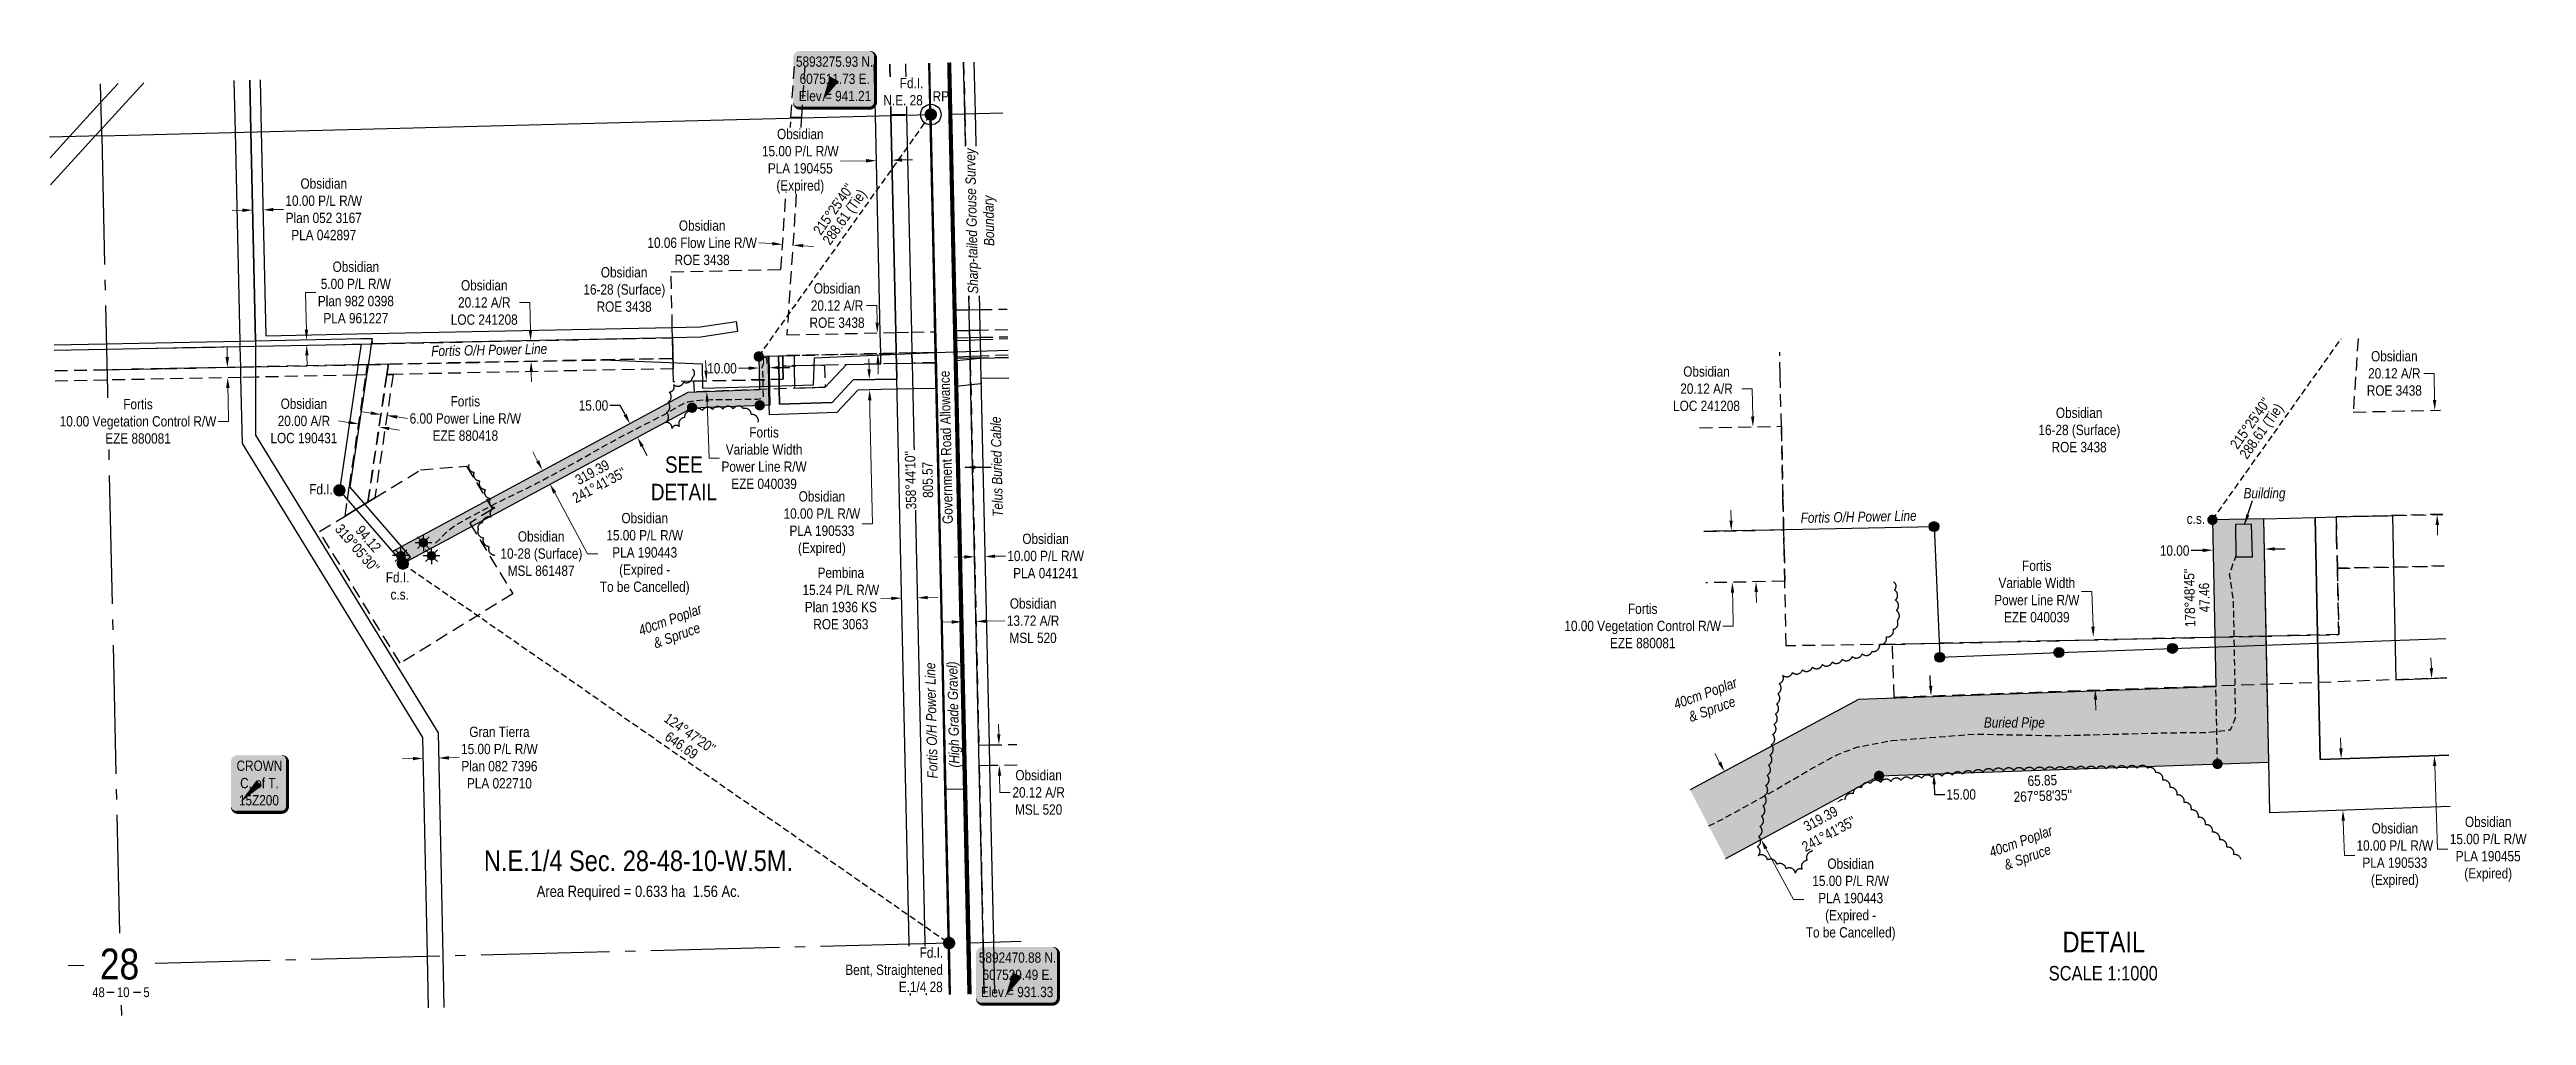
# Model space of a CAD drawing. Extents: x 604007 to 611903, y 5892401 to 5896839.
# Drawn here: x 606655 to 609062, y 5892401 to 5893339 of the extents above; entities that cross this region are included whole.
import ezdxf
from ezdxf.enums import TextEntityAlignment as Align

# ---------------------------------------------------------------- set-up
doc = ezdxf.new("R2010")
doc.units = 0
doc.header["$LTSCALE"] = 5
doc.header["$PDSIZE"] = 0.5
for name, pattern in [('0', [1, 1, 0]), ('DASHDOT2', [12.7, 6.35, -3.175, 0, -3.175]), ('foc-ACCESSROAD', [3.75, 2.5, -1.25]), ('foc-FLOWLINE', [3.75, 2.5, -1.25]), ('foc-QUARTERLINE', [33, 25, -3, 2, -3]), ('foc-TIELINE', [1.875, 1.25, -0.625]), ('foc-TRAV', [1.875, 1.25, -0.625]), ('UG_PIPE', [1.875, 1.25, -0.625])]:
    doc.linetypes.add(name, pattern=pattern)
doc.layers.get('Defpoints').update_dxf_attribs({"color": 9})
for name, color, linetype in [('10', 1, 'Continuous'), ('35', 37, 'Continuous'), ('9', 3, 'Continuous'), ('AS-OWNER', 7, 'Continuous'), ('AS-PIPE-UG', 44, 'UG_PIPE'), ('AS-PIPE-UG-T', 44, 'Continuous'), ('AS-POWER', 104, 'foc-POWER'), ('AS-POWER-EXISTING-PP', 72, 'Continuous'), ('AS-TELEPHONE', 224, 'foc-TEL'), ('AS-WILDLIFE', 131, 'DASHDOT2'), ('C-AR', 13, 'foc-ACCESSROAD'), ('C-RW', 13, 'Continuous'), ('C-SYMBOL', 7, 'Continuous'), ('C-WS', 13, 'foc-ACCESSROAD'), ('C-WS-S', 8, 'Continuous'), ('DETAIL-T', 7, 'Continuous'), ('F-EZE', 190, 'foc-FLOWLINE'), ('F-RW', 190, 'Continuous'), ('L-AREAREQUIRED', 7, 'Continuous'), ('L-BD', 7, 'Continuous'), ('L-BD1', 253, 'Continuous'), ('L-MON', 1, 'Continuous'), ('L-QSEC', 8, 'foc-QUARTERLINE'), ('L-ROAD-T', 7, 'Continuous'), ('L-SEC', 7, 'Continuous'), ('L-SECLBL', 7, 'Continuous'), ('L-TIE', 7, 'foc-TIELINE'), ('P-PROPOSED', 10, 'Continuous'), ('P-PROPOSED-H', 21, 'Continuous'), ('P-TRAV', 4, 'foc-TRAV'), ('P-TXT', 4, 'Continuous'), ('T-BUSH', 110, '0'), ('T-BUSH-T', 110, 'Continuous')]:
    doc.layers.add(name, color=color, linetype=linetype)
for name, color, linetype, lineweight in [('AS-GENERAL', 48, 'Continuous', 18), ('C-AR-T', 13, 'Continuous', 9), ('C-FLOWLINE-T', 13, 'Continuous', 9), ('C-RW-T', 13, 'Continuous', 9), ('C-WS-T', 13, 'Continuous', 9), ('F-EZE-T', 190, 'Continuous', 9), ('F-RW-T', 190, 'Continuous', 9), ('T-TEXT', 48, 'Continuous', 18)]:
    doc.layers.add(name, color=color, linetype=linetype, lineweight=lineweight)
doc.layers.add('AS-STRUCTURE', color=7, linetype='Continuous', lineweight=30, true_color=0x595959)
doc.layers.add('AS-STRUCTURE-H', color=7, linetype='Continuous', true_color=0xa8a8a8)
doc.layers.add('AS-STRUCTURE-T', color=7, linetype='Continuous', true_color=0x454545)
doc.styles.add('100L', font='ARIALN.TTF', dxfattribs={"height": 11})
doc.styles.add('175L', font='ARIALN.TTF', dxfattribs={"height": 20})
doc.styles.add('80', font='ARIALN.TTF', dxfattribs={"height": 10})
doc.styles.add('80CG', font='ARIALN.TTF', dxfattribs={"height": 10})
doc.styles.add('80L', font='ARIALN.TTF', dxfattribs={"height": 10})
doc.styles.add('80LS', font='ARIALNI.TTF', dxfattribs={"height": 10})
doc.styles.add('foc-LtypeFont', font='ARIALN.TTF', dxfattribs={"height": 7.35})
doc.styles.add('SIMPLEX', font='ARIALN.TTF')
doc.linetypes.add('foc-POWER', pattern='A,6,-1,["P",foc-LtypeFont,S=0.2,R=0,X=-0.625,Y=-0.75],-1.24,4', length=12.24)
doc.linetypes.add('foc-POWER-NOLINE', pattern='A,0,-4,["P",foc-LtypeFont,S=0.2,R=0,X=-0.625,Y=-0.75],-8.24', length=12.24)
doc.linetypes.add('foc-TEL', pattern='A,2,-1,["T",foc-LtypeFont,S=0.2,R=0,X=-0.425,Y=-0.75],-1.24,8', length=12.24)
doc.linetypes.add('foc-TEL-NOLINE', pattern='A,0,-2,["T",foc-LtypeFont,S=0.2,R=0,X=-0.425,Y=-0.75],-10.24', length=12.24)
doc.dimstyles.new('Compass 5 000', dxfattribs={"dimscale": 5, "dimtxt": 9, "dimasz": 2, "dimexe": 0.2, "dimexo": 0.0625, "dimgap": 0.5, "dimtad": 0, "dimtih": 1, "dimtoh": 1, "dimzin": 0, "dimdsep": 46, "dimtxsty": '80CG', "dimcen": 0.1, "dimse1": 1, "dimse2": 1, "dimclrd": 256, "dimclrt": 256, "dimaunit": 1, "dimadec": 4, "dimazin": 0, "dimtfac": 0.06, "dimtofl": 0, "dimtmove": 0, "dimatfit": 1, "dimfxl": 0.2, "dimtolj": 1, "dimtzin": 0, "dimlwd": -1, "dimarcsym": 0})

msp = doc.modelspace()

# ---------------------------------------------------------------- texts
at = {"layer": 'AS-PIPE-UG-T', "insert": (608535.062, 5892690.239), "char_height": 9.99596, "attachment_point": 1, "style": '80L'}
msp.add_mtext_dynamic_manual_height_columns('{\\fArial Narrow|b0|i1|c0|p34;Buried Pipe}', width=59.03588, gutter_width=50, heights=[0], dxfattribs=at)
at = {"layer": 'AS-POWER', "char_height": 10, "attachment_point": 1, "style": '175L'}
for insert, rotation in [((607025.821, 5893051.105), 1.146893), ((608356.549, 5892889.034), 1.146893), ((607508.419, 5892630.436), 91.264062)]:
    msp.add_mtext_dynamic_manual_height_columns('\\pi0.32626;{\\fArial Narrow|b0|i1|c0|p34;Fortis O/H Power Line }', width=112.50109, gutter_width=100, heights=[0], dxfattribs=dict(at, insert=insert, rotation=rotation))
at = {"layer": 'AS-STRUCTURE-T', "insert": (608787.407, 5892913.051), "char_height": 9.99596, "attachment_point": 1, "style": '80L'}
msp.add_mtext_dynamic_manual_height_columns('{\\fArial Narrow|b0|i1|c0|p34;Building}', width=59.03588, gutter_width=50, heights=[0], dxfattribs=at)
at = {"layer": 'AS-TELEPHONE', "linetype": 'foc-TEL-NOLINE', "insert": (607572.012, 5892876.556), "char_height": 10, "attachment_point": 1, "rotation": 91.269388, "style": '175L'}
msp.add_mtext_dynamic_manual_height_columns('\\pi8.3958;{\\fArial Narrow|b0|i1|c0|p34;Telus Buried Cable}', width=112.50109, gutter_width=100, heights=[0], dxfattribs=at)
at = {"layer": 'C-SYMBOL', "color": 3, "style": '175L'}
msp.add_text('N.E.1/4 Sec. 28-48-10-W.5M.', height=19.99193, dxfattribs=at).set_placement((607227.624, 5892534.895), align=Align.BOTTOM_CENTER)
at = {"layer": 'C-WS-T', "char_height": 9.99596, "attachment_point": 1, "style": '80L'}
for s, insert in [('\\pi17.574;Obsidian\\P\\pi0.66365;16-28 (Surface)\\P\\pi13.445;ROE 3438', (607173.489, 5893127.654)), ('\\pi17.574;Obsidian\\P\\pi0.66365;16-28 (Surface)\\P\\pi13.445;ROE 3438', (608587.432, 5892991.147)), ('\\pi17.574;Obsidian\\P\\pi0.66365;10-28 (Surface)\\P\\pi7.7106;MSL 861487', (607092.863, 5892871.024))]:
    msp.add_mtext_dynamic_manual_height_columns(s, width=78.96304, gutter_width=49.98, heights=[0], dxfattribs=dict(at, insert=insert))
at = {"layer": 'DETAIL-T', "color": 3, "style": '80CG'}
for s, insert, char_height, width, attachment_point in [('SEE\\PDETAIL', (607271.758, 5892922.487), 15.9935, 63.61044, 5), ('\\pi74.074;DETAIL\\P\\pi60.603;{\\H0.7x;SCALE 1:1000}', (608537.41, 5892481.984), 19.99193, 225.74305, 1)]:
    msp.add_mtext(s, dxfattribs=dict(at, insert=insert, char_height=char_height, width=width, attachment_point=attachment_point))
at = {"layer": 'L-AREAREQUIRED', "color": 5, "style": '100L'}
msp.add_text('Area Required = 0.633 ha  1.56 Ac.', height=10.99556, dxfattribs=at).set_placement((607227.624, 5892512.404), align=Align.BOTTOM_CENTER)
at = {"layer": 'L-BD', "style": '80L'}
for s, height, p in [("124°47'20''", 9.99596, (607277.595, 5892674.785)), ('646.69', 9.996, (607269.468, 5892663.087))]:
    msp.add_text(s, height=height, rotation=325.2112, dxfattribs=at).set_placement(p, align=Align.MIDDLE)
at = {"layer": 'L-BD1', "style": '80L'}
for s, height, rotation, p in [("215°25'40''", 9.99596, 54.5723, (607417.134, 5893183.949)), ('288.61 (Tie)', 9.99596, 54.5723, (607428.74, 5893175.692)), ("215°25'40''", 9.99596, 54.5723, (608793.965, 5892975.962)), ('288.61 (Tie)', 9.99596, 54.5723, (608805.572, 5892967.705)), ("241°41'35''", 9.99596, 28.3072, (607189.453, 5892915.875)), ('319.39', 9.996, 28.3072, (607182.698, 5892928.416)), ("319°05'30''", 9.99596, 310.9087, (606954.416, 5892854.446)), ('94.12', 9.996, 310.9087, (606965.181, 5892863.774)), ("178°48'45''", 9.99596, 91.1873, (608734.974, 5892806.319)), ('47.46', 9.996, 91.1873, (608749.215, 5892806.614)), ("267°58'35''", 9.99596, 2.022, (608592.315, 5892613.993)), ('65.85', 9.996, 2.022, (608591.786, 5892628.978))]:
    msp.add_text(s, height=height, rotation=rotation, dxfattribs=at).set_placement(p, align=Align.MIDDLE)
at = {"layer": 'L-MON', "attachment_point": 1, "style": '80L'}
for s, width, insert, char_height in [('\\pi1.0703;Fd.I.', 22.04407, (606906.61, 5892916.846), 9.99596), ('c.s.', 16.94857, (608732.155, 5892888.194), 9.996), ('\\pi1.0703;Fd.I.\\P\\pi5.6455;c.s.', 22.04407, (606981.065, 5892831.291), 9.99596)]:
    msp.add_mtext_dynamic_manual_height_columns(s, width=width, gutter_width=50, heights=[0], dxfattribs=dict(at, insert=insert, char_height=char_height))
at = {"layer": 'L-ROAD-T', "style": '80L'}
msp.add_text('Government Road Allowance', height=9.99596, rotation=91.269873, dxfattribs=at).set_placement((607526.553, 5892952.585), align=Align.MIDDLE_CENTER)
at = {"layer": 'T-BUSH-T', "char_height": 9.99596, "attachment_point": 1, "rotation": 20, "style": '80L'}
for insert in [(607226.178, 5892778.851), (608538.69, 5892563.497)]:
    msp.add_mtext_dynamic_manual_height_columns('\\pi0.32569;{\\fArial Narrow|b0|i1|c0|p34;40cm Poplar\\P\\pi9.7455;& Spruce}', width=65.40696, gutter_width=50, heights=[0], dxfattribs=dict(at, insert=insert))
at = {"layer": 'T-TEXT', "style": '80LS'}
msp.add_text('(High Grade Gravel)', height=9.99596, rotation=91.269873, dxfattribs=at).set_placement((607533.521, 5892693.002), align=Align.MIDDLE_CENTER)

# ---------------------------------------------------------------- blocks, each defined once
blk = doc.blocks.new('fdia')
at = {"color": 255, "const_width": 1}
blk.add_lwpolyline([(-0.5, 0, 1), (0.5, 0, 1)], format="xyb", close=True, dxfattribs=at)
blk = doc.blocks.new('Fdiaa')
blk.add_blockref('fdia', (0, 0))
blk = doc.blocks.new('fdib')
at = {"color": 1, "const_width": 1.6}
blk.add_lwpolyline([(-0.4, 0, 1), (0.4, 0, 1)], format="xyb", close=True, dxfattribs=at)
at = {"color": 1}
blk.add_circle((0, 0), 0.8, dxfattribs=at)
blk = doc.blocks.new('Fdibb')
blk.add_blockref('fdib', (0, 0))
blk = doc.blocks.new('fdicc')
for name in ['Fdibb', 'Fdiaa']:
    blk.add_blockref(name, (0, 0))
blk = doc.blocks.new('FDI')
blk.add_blockref('fdicc', (0, 0))
blk = doc.blocks.new('PLIA')
at = {"color": 255, "const_width": 1}
blk.add_lwpolyline([(-0.5, 0, 1), (0.5, 0, 1)], format="xyb", close=True, dxfattribs=at)
blk = doc.blocks.new('PLIAA')
blk.add_blockref('PLIA', (0, 0))
blk = doc.blocks.new('PLIB')
at = {"color": 1}
blk.add_circle((0, 0), 0.8, dxfattribs=at)
blk = doc.blocks.new('PLIBB')
blk.add_blockref('PLIB', (0, 0))
blk = doc.blocks.new('PLICC')
for name in ['PLIAA', 'PLIBB']:
    blk.add_blockref(name, (0, 0))
blk = doc.blocks.new('PLI')
blk.add_blockref('PLICC', (0, 0))
blk = doc.blocks.new('L-SECLBL')
at = {"layer": '9', "color": 7}
for p, q in [((-5.1, -27.8), (-12.3, -27.8)), ((20.7, -27.8), (13.5, -27.8))]:
    blk.add_line(p, q, dxfattribs=at)
at = {"layer": '10', "color": 2, "style": 'SIMPLEX'}
blk.add_attdef('SEC', text='', height=30, dxfattribs=at).set_placement((0, 0), align=Align.MIDDLE)
at = {"layer": '10', "color": 5, "style": '80L'}
blk.add_attdef('TWP', text='', height=9.5, dxfattribs=at).set_placement((-14.4, -27.4), align=Align.MIDDLE_RIGHT)
blk.add_attdef('RGE', text='', height=9.5, dxfattribs=at).set_placement((3.6, -27.4), align=Align.MIDDLE_CENTER)
blk.add_attdef('MER', text='', height=9.5, dxfattribs=at).set_placement((23.2, -27.4), align=Align.MIDDLE_LEFT)
blk = doc.blocks.new('*D419')
at = {"layer": 'C-AR-T', "transparency": 16777216}
for p, q in [((607122.1, 5893093.3), (607112.1, 5893093.3)), ((607122.7, 5893066.2), (607122.1, 5893093.3)), ((607123.5, 5893026.1), (607123.7, 5893016.1))]:
    blk.add_line(p, q, dxfattribs=at)
for points in [[(607124.3, 5893066.3), (607121, 5893066.2), (607122.9, 5893056.2)], [(607125.1, 5893026.2), (607121.8, 5893026.1), (607123.3, 5893036.1)]]:
    blk.add_solid(points, dxfattribs=at)
at = {"layer": 'Defpoints', "color": 0, "transparency": 16777216}
for p in [(607122.9, 5893056.2), (607189.2, 5893057.6), (607189.6, 5893037.5)]:
    blk.add_point(p, dxfattribs=at)
at = {"layer": 'C-AR-T', "transparency": 16777216, "insert": (607077.8, 5893093.3), "char_height": 10, "attachment_point": 5, "style": '80CG'}
blk.add_mtext('\\A1;Obsidian\\P20.12 A/R\\PLOC 241208', dxfattribs=at)
blk = doc.blocks.new('*D420')
at = {"layer": 'C-AR-T', "transparency": 16777216}
for p, q in [((607577.8, 5892673.7), (607577.6, 5892683.6)), ((607578.5, 5892633.5), (607578.8, 5892617.3)), ((607578.8, 5892617.3), (607588.8, 5892617.3))]:
    blk.add_line(p, q, dxfattribs=at)
for points in [[(607579.4, 5892673.7), (607576.1, 5892673.6), (607577.9, 5892663.7)], [(607580.2, 5892633.6), (607576.8, 5892633.5), (607578.3, 5892643.5)]]:
    blk.add_solid(points, dxfattribs=at)
at = {"layer": 'Defpoints', "color": 0, "transparency": 16777216}
for p in [(607650.5, 5892664.9), (607578.3, 5892643.5), (607650.8, 5892644.8)]:
    blk.add_point(p, dxfattribs=at)
at = {"layer": 'C-AR-T', "transparency": 16777216, "insert": (607616.5, 5892617.3), "char_height": 10, "attachment_point": 5, "style": '80CG'}
blk.add_mtext('\\A1;Obsidian\\P20.12 A/R\\PMSL 520', dxfattribs=at)
blk = doc.blocks.new('*D421')
at = {"layer": 'C-AR-T', "transparency": 16777216}
for p, q in [((607532, 5892782.9), (607522, 5892782.7)), ((607565.7, 5892783.6), (607583.8, 5892784.1))]:
    blk.add_line(p, q, dxfattribs=at)
for points in [[(607531.9, 5892784.6), (607532, 5892781.2), (607542, 5892783.1)], [(607565.6, 5892785.3), (607565.7, 5892782), (607555.7, 5892783.4)]]:
    blk.add_solid(points, dxfattribs=at)
at = {"layer": 'Defpoints', "color": 0, "transparency": 16777216}
for p in [(607541.9, 5892785.8), (607555.6, 5892786.1), (607555.7, 5892783.4)]:
    blk.add_point(p, dxfattribs=at)
at = {"layer": 'C-AR-T', "transparency": 16777216, "insert": (607611.1, 5892784.1), "char_height": 10, "attachment_point": 5, "style": '80CG'}
blk.add_mtext('\\A1;Obsidian\\P13.72 A/R\\PMSL 520', dxfattribs=at)
blk = doc.blocks.new('*D422')
at = {"layer": 'C-AR-T', "transparency": 16777216}
for p, q in [((607459.2, 5893090.3), (607449.2, 5893090.3)), ((607459.5, 5893073.7), (607459.2, 5893090.3)), ((607460.4, 5893033.6), (607460.6, 5893023.6))]:
    blk.add_line(p, q, dxfattribs=at)
for points in [[(607461.2, 5893073.8), (607457.9, 5893073.7), (607459.8, 5893063.7)], [(607462.1, 5893033.7), (607458.8, 5893033.6), (607460.2, 5893043.6)]]:
    blk.add_solid(points, dxfattribs=at)
at = {"layer": 'Defpoints', "color": 0, "transparency": 16777216}
for p in [(607402.8, 5893062.5), (607459.8, 5893063.7), (607403.3, 5893042.4)]:
    blk.add_point(p, dxfattribs=at)
at = {"layer": 'C-AR-T', "transparency": 16777216, "insert": (607420.6, 5893090.3), "char_height": 10, "attachment_point": 5, "style": '80CG'}
blk.add_mtext('\\A1;Obsidian\\P20.12 A/R\\PROE 3438', dxfattribs=at)
blk = doc.blocks.new('*D423')
at = {"layer": 'C-FLOWLINE-T', "transparency": 16777216}
for p, q in [((607357.7, 5893150.5), (607344.5, 5893151.3)), ((607387.7, 5893148.5), (607397.6, 5893147.8))]:
    blk.add_line(p, q, dxfattribs=at)
for points in [[(607357.8, 5893152.1), (607357.6, 5893148.8), (607367.6, 5893149.8)], [(607387.8, 5893150.1), (607387.6, 5893146.8), (607377.7, 5893149.1)]]:
    blk.add_solid(points, dxfattribs=at)
at = {"layer": 'Defpoints', "color": 0, "transparency": 16777216}
for p in [(607367.6, 5893149.8), (607368.4, 5893160.5), (607378.4, 5893159.9)]:
    blk.add_point(p, dxfattribs=at)
at = {"layer": 'C-FLOWLINE-T', "transparency": 16777216, "insert": (607289.5, 5893151.3), "char_height": 10, "attachment_point": 5, "style": '80CG'}
blk.add_mtext('\\A1;Obsidian\\P10.06 Flow Line R/W\\PROE 3438', dxfattribs=at)
blk = doc.blocks.new('*D424')
at = {"layer": 'C-RW-T', "transparency": 16777216}
for p, q in [((607544.3, 5892846.1), (607534.3, 5892845.9)), ((607574.2, 5892846.8), (607584.2, 5892847))]:
    blk.add_line(p, q, dxfattribs=at)
for points in [[(607544.2, 5892847.8), (607544.3, 5892844.4), (607554.3, 5892846.3)], [(607574.2, 5892848.4), (607574.2, 5892845.1), (607564.2, 5892846.5)]]:
    blk.add_solid(points, dxfattribs=at)
at = {"layer": 'Defpoints', "color": 0, "transparency": 16777216}
for p in [(607564.2, 5892846.5), (607554.7, 5892827.8), (607564.6, 5892828.1)]:
    blk.add_point(p, dxfattribs=at)
at = {"layer": 'C-RW-T', "transparency": 16777216, "insert": (607623.3, 5892847), "char_height": 10, "attachment_point": 5, "style": '80CG'}
blk.add_mtext('\\A1;Obsidian\\P10.00 P/L R/W\\PPLA 041241', dxfattribs=at)
blk = doc.blocks.new('*D425')
at = {"layer": 'C-RW-T', "transparency": 16777216}
for p, q in [((606842.7, 5893182.9), (606832.7, 5893182.7)), ((606872.7, 5893183.6), (606882.7, 5893183.8))]:
    blk.add_line(p, q, dxfattribs=at)
for points in [[(606842.7, 5893184.6), (606842.7, 5893181.2), (606852.7, 5893183.1)], [(606872.7, 5893185.2), (606872.7, 5893181.9), (606862.7, 5893183.3)]]:
    blk.add_solid(points, dxfattribs=at)
at = {"layer": 'Defpoints', "color": 0, "transparency": 16777216}
for p in [(606852.6, 5893188.9), (606862.6, 5893189.1), (606862.7, 5893183.3)]:
    blk.add_point(p, dxfattribs=at)
at = {"layer": 'C-RW-T', "transparency": 16777216, "insert": (606921.8, 5893183.8), "char_height": 10, "attachment_point": 5, "style": '80CG'}
blk.add_mtext('\\A1;Obsidian\\P10.00 P/L R/W\\PPlan 052 3167\\PPLA 042897', dxfattribs=at)
blk = doc.blocks.new('*D426')
at = {"layer": 'C-RW-T', "transparency": 16777216}
for p, q in [((607448.9, 5893231), (607424, 5893230.5)), ((607483.9, 5893231.8), (607493.9, 5893232))]:
    blk.add_line(p, q, dxfattribs=at)
for points in [[(607448.8, 5893232.7), (607448.9, 5893229.3), (607458.9, 5893231.2)], [(607483.8, 5893233.5), (607483.9, 5893230.1), (607473.9, 5893231.6)]]:
    blk.add_solid(points, dxfattribs=at)
at = {"layer": 'Defpoints', "color": 0, "transparency": 16777216}
for p in [(607458.9, 5893231.2), (607459.2, 5893217.8), (607474.2, 5893218.1)]:
    blk.add_point(p, dxfattribs=at)
at = {"layer": 'C-RW-T', "transparency": 16777216, "insert": (607384.9, 5893230.5), "char_height": 10, "attachment_point": 5, "style": '80CG', "bg_fill": 3, "box_fill_scale": 1.1, "bg_fill_color": 256, "bg_fill_true_color": 13158600, "bg_fill_transparency": 0}
blk.add_mtext('\\A1;Obsidian\\P15.00 P/L R/W\\PPLA 190455\\P(Expired)', dxfattribs=at)
blk = doc.blocks.new('*D427')
at = {"layer": 'C-RW-T', "transparency": 16777216}
for p, q in [((608882, 5892660.2), (608881.7, 5892670.2)), ((608884.3, 5892590), (608884.6, 5892580)), ((608885.4, 5892555.9), (608884.6, 5892580)), ((608895.4, 5892555.9), (608885.4, 5892555.9))]:
    blk.add_line(p, q, dxfattribs=at)
for points in [[(608883.7, 5892660.3), (608880.3, 5892660.2), (608882.3, 5892650.2)], [(608885.9, 5892590), (608882.6, 5892589.9), (608883.9, 5892600)]]:
    blk.add_solid(points, dxfattribs=at)
at = {"layer": 'Defpoints', "color": 0, "transparency": 16777216}
for p in [(608903.1, 5892650.9), (608883.9, 5892600), (608904.7, 5892600.7)]:
    blk.add_point(p, dxfattribs=at)
at = {"layer": 'C-RW-T', "transparency": 16777216, "insert": (608934.4, 5892555.9), "char_height": 10, "attachment_point": 5, "style": '80CG'}
blk.add_mtext('\\A1;Obsidian\\P10.00 P/L R/W\\PPLA 190533\\P(Expired)', dxfattribs=at)
blk = doc.blocks.new('*D428')
at = {"layer": 'C-RW-T', "transparency": 16777216}
for p, q in [((606914.2, 5893103), (606904.2, 5893103)), ((606904.2, 5893103), (606904.7, 5893076.8)), ((606904.9, 5893066.8), (606904.7, 5893076.8)), ((606905.4, 5893041.8), (606905.6, 5893031.8))]:
    blk.add_line(p, q, dxfattribs=at)
for points in [[(606906.6, 5893066.8), (606903.3, 5893066.8), (606905.1, 5893056.8)], [(606907.1, 5893041.9), (606903.8, 5893041.8), (606905.2, 5893051.8)]]:
    blk.add_solid(points, dxfattribs=at)
at = {"layer": 'Defpoints', "color": 0, "transparency": 16777216}
for p in [(606903.8, 5893056.8), (606903.9, 5893051.8), (606905.1, 5893056.8)]:
    blk.add_point(p, dxfattribs=at)
at = {"layer": 'C-RW-T', "transparency": 16777216, "insert": (606953, 5893103), "char_height": 10, "attachment_point": 5, "style": '80CG'}
blk.add_mtext('\\A1;Obsidian\\P5.00 P/L R/W\\PPlan 982 0398\\PPLA 961227', dxfattribs=at)
blk = doc.blocks.new('*D429')
at = {"layer": 'Defpoints', "color": 0, "transparency": 16777216}
for p in [(607290.1, 5893017), (607290.4, 5893006.8), (607294, 5893006.9)]:
    blk.add_point(p, dxfattribs=at)
at = {"layer": 'F-EZE-T', "transparency": 16777216}
for p, q in [((607293.3, 5893027.1), (607292.9, 5893037.1)), ((607294.3, 5892996.9), (607296.3, 5892942.1)), ((607296.3, 5892942.1), (607306.3, 5892942.1))]:
    blk.add_line(p, q, dxfattribs=at)
for points in [[(607294.9, 5893027.2), (607291.6, 5893027), (607293.6, 5893017.1)], [(607296, 5892997), (607292.7, 5892996.9), (607294, 5893006.9)]]:
    blk.add_solid(points, dxfattribs=at)
at = {"layer": 'F-EZE-T', "transparency": 16777216, "insert": (607349.7, 5892942.1), "char_height": 10, "attachment_point": 5, "style": '80CG'}
blk.add_mtext('\\A1;Fortis\\PVariable Width\\PPower Line R/W\\PEZE 040039', dxfattribs=at)
blk = doc.blocks.new('*D430')
at = {"layer": 'Defpoints', "color": 0, "transparency": 16777216}
for p in [(606738.4, 5893028.5), (606738.6, 5893018.5), (606828.4, 5893020.3)]:
    blk.add_point(p, dxfattribs=at)
at = {"layer": 'F-EZE-T', "transparency": 16777216}
for p, q in [((606828, 5893040.3), (606827.8, 5893050.3)), ((606828.6, 5893010.3), (606828.8, 5893000.3)), ((606829.3, 5892977.8), (606828.8, 5893000.3)), ((606819.3, 5892977.8), (606829.3, 5892977.8))]:
    blk.add_line(p, q, dxfattribs=at)
blk.add_solid([(606829.7, 5893040.3), (606826.3, 5893040.2), (606828.2, 5893030.3)], dxfattribs=at)
at = {"layer": 'F-EZE-T', "transparency": 16777216, "insert": (606741.3, 5892977.8), "char_height": 10, "attachment_point": 5, "style": '80CG', "bg_fill": 3, "box_fill_scale": 1.1, "bg_fill_color": 256, "bg_fill_true_color": 13158600, "bg_fill_transparency": 0}
blk.add_mtext('\\A1;Fortis\\P10.00 Vegetation Control R/W\\PEZE 880081', dxfattribs=at)
at = {"layer": 'F-EZE-T', "transparency": 16777216}
blk.add_solid([(606830.3, 5893010.3), (606826.9, 5893010.2), (606828.4, 5893020.3)], dxfattribs=at)
blk = doc.blocks.new('*D431')
at = {"layer": 'Defpoints', "color": 0, "transparency": 16777216}
for p in [(606977.6, 5892986.3), (606983.3, 5892983.5), (606983.6, 5892985.5)]:
    blk.add_point(p, dxfattribs=at)
at = {"layer": 'F-EZE-T', "transparency": 16777216}
for p, q in [((606967.5, 5892985.9), (606957.6, 5892987.4)), ((606993.2, 5892982.1), (607003.1, 5892980.6))]:
    blk.add_line(p, q, dxfattribs=at)
for points in [[(606967.7, 5892987.5), (606967.2, 5892984.2), (606977.4, 5892984.4)], [(606993.4, 5892983.7), (606992.9, 5892980.4), (606983.3, 5892983.5)]]:
    blk.add_solid(points, dxfattribs=at)
at = {"layer": 'F-EZE-T', "transparency": 16777216, "insert": (607059.4, 5892980.6), "char_height": 10, "attachment_point": 5, "style": '80CG'}
blk.add_mtext('\\A1;Fortis\\P6.00 Power Line R/W\\PEZE 880418', dxfattribs=at)
blk = doc.blocks.new('*D432')
at = {"layer": 'Defpoints', "color": 0, "transparency": 16777216}
for p in [(607018.4, 5892648.2), (607033.4, 5892650.7), (607033.4, 5892648.5)]:
    blk.add_point(p, dxfattribs=at)
at = {"layer": 'F-RW-T', "transparency": 16777216}
for p, q in [((607008.4, 5892650.2), (606998.4, 5892649.9)), ((607043.4, 5892650.9), (607053.4, 5892651.1))]:
    blk.add_line(p, q, dxfattribs=at)
for points in [[(607008.4, 5892651.8), (607008.4, 5892648.5), (607018.4, 5892650.4)], [(607043.4, 5892652.6), (607043.4, 5892649.2), (607033.4, 5892650.7)]]:
    blk.add_solid(points, dxfattribs=at)
at = {"layer": 'F-RW-T', "transparency": 16777216, "insert": (607092.5, 5892651.1), "char_height": 10, "attachment_point": 5, "style": '80CG'}
blk.add_mtext('\\A1;Gran Tierra\\P15.00 P/L R/W\\PPlan 082 7396\\PPLA 022710', dxfattribs=at)
blk = doc.blocks.new('*D433')
at = {"layer": 'Defpoints', "color": 0, "transparency": 16777216}
for p in [(607483.3, 5892806.1), (607483.4, 5892801), (607498.7, 5892801.4)]:
    blk.add_point(p, dxfattribs=at)
at = {"layer": 'F-RW-T', "transparency": 16777216}
for p, q in [((607473.3, 5892805.9), (607463.3, 5892805.7)), ((607508.5, 5892806.7), (607518.5, 5892806.9))]:
    blk.add_line(p, q, dxfattribs=at)
for points in [[(607473.3, 5892807.5), (607473.4, 5892804.2), (607483.3, 5892806.1)], [(607508.5, 5892808.3), (607508.6, 5892805), (607498.5, 5892806.4)]]:
    blk.add_solid(points, dxfattribs=at)
at = {"layer": 'F-RW-T', "transparency": 16777216, "insert": (607424.3, 5892805.7), "char_height": 10, "attachment_point": 5, "style": '80CG'}
blk.add_mtext('\\A1;Pembina\\P15.24 P/L R/W\\PPlan 1936 KS\\PROE 3063', dxfattribs=at)
blk = doc.blocks.new('GAS')
h = blk.add_hatch(color=255)
h.dxf.hatch_style = 1
edge = h.paths.add_edge_path()
edge.add_arc((0, 0), 0.9, 0, 360)
for p, q in [((-0.81, 0), (-1.62, 0)), ((-0.57, 0.57), (-1.14, 1.14)), ((0, 0.81), (0, 1.62)), ((0.57, 0.57), (1.14, 1.14)), ((1.62, 0), (0.81, 0)), ((-0.57, -0.57), (-1.14, -1.14)), ((0, -0.81), (0, -1.62)), ((1.14, -1.14), (0.57, -0.57))]:
    blk.add_line(p, q)
blk.add_circle((0, 0), 0.8)
blk = doc.blocks.new('*D434')
at = {"layer": 'C-AR-T', "transparency": 16777216}
for p, q in [((606945.9, 5892976.8), (606936, 5892978.2)), ((606985.5, 5892970.9), (606995.3, 5892969.4))]:
    blk.add_line(p, q, dxfattribs=at)
for points in [[(606946.1, 5892978.4), (606945.6, 5892975.1), (606955.8, 5892975.3)], [(606985.7, 5892972.5), (606985.2, 5892969.2), (606975.6, 5892972.3)]]:
    blk.add_solid(points, dxfattribs=at)
at = {"layer": 'Defpoints', "color": 0, "transparency": 16777216}
for p in [(606955.8, 5892975.3), (606956.1, 5892977.2), (606975.9, 5892974.3)]:
    blk.add_point(p, dxfattribs=at)
at = {"layer": 'C-AR-T', "transparency": 16777216, "insert": (606902.5, 5892978.2), "char_height": 10, "attachment_point": 5, "style": '80CG'}
blk.add_mtext('\\A1;Obsidian\\P20.00 A/R\\PLOC 190431', dxfattribs=at)
blk = doc.blocks.new('*D435')
at = {"layer": 'C-RW-T', "transparency": 16777216}
for p, q in [((607129.6, 5892939.2), (607124.9, 5892948.1)), ((607146.2, 5892908.4), (607178.1, 5892849)), ((607178.1, 5892849), (607188.1, 5892849))]:
    blk.add_line(p, q, dxfattribs=at)
for points in [[(607131.1, 5892940), (607128.2, 5892938.5), (607134.4, 5892930.4)], [(607147.7, 5892909.2), (607144.7, 5892907.6), (607141.5, 5892917.2)]]:
    blk.add_solid(points, dxfattribs=at)
at = {"layer": 'Defpoints', "color": 0, "transparency": 16777216}
for p in [(607147.3, 5892937.4), (607141.5, 5892917.2), (607154.4, 5892924.2)]:
    blk.add_point(p, dxfattribs=at)
at = {"layer": 'C-RW-T', "transparency": 16777216, "insert": (607233.7, 5892849), "char_height": 10, "attachment_point": 5, "style": '80CG'}
blk.add_mtext('\\A1;Obsidian\\P15.00 P/L R/W\\PPLA 190443\\P(Expired -\\PTo be Cancelled)', dxfattribs=at)
blk = doc.blocks.new('*D436')
at = {"layer": 'Defpoints', "color": 0, "transparency": 16777216}
for p in [(607219.3, 5892975.6), (607224.6, 5892978.4), (607231.7, 5892965.2)]:
    blk.add_point(p, dxfattribs=at)
at = {"layer": 'P-TXT', "transparency": 16777216}
for p, q in [((607209.9, 5892993.2), (607199.9, 5892993.2)), ((607214.6, 5892984.4), (607209.9, 5892993.2)), ((607231.2, 5892953.6), (607235.9, 5892944.8))]:
    blk.add_line(p, q, dxfattribs=at)
for points in [[(607216.1, 5892985.2), (607213.1, 5892983.6), (607219.3, 5892975.6)], [(607232.7, 5892954.4), (607229.7, 5892952.8), (607226.5, 5892962.4)]]:
    blk.add_solid(points, dxfattribs=at)
at = {"layer": 'P-TXT', "transparency": 16777216, "insert": (607183.9, 5892993.2), "char_height": 10, "attachment_point": 5, "style": '80CG'}
blk.add_mtext('\\A1;15.00', dxfattribs=at)
blk = doc.blocks.new('*D437')
at = {"layer": 'Defpoints', "color": 0, "transparency": 16777216}
for p in [(607344.7, 5893029.7), (607344.9, 5893021.7), (607354.9, 5893021.9)]:
    blk.add_point(p, dxfattribs=at)
at = {"layer": 'P-TXT', "transparency": 16777216}
for p, q in [((607334.7, 5893029.5), (607324.7, 5893029.3)), ((607364.7, 5893030.1), (607374.7, 5893030.3))]:
    blk.add_line(p, q, dxfattribs=at)
for points in [[(607334.7, 5893031.2), (607334.8, 5893027.8), (607344.7, 5893029.7)], [(607364.7, 5893031.8), (607364.8, 5893028.5), (607354.7, 5893029.9)]]:
    blk.add_solid(points, dxfattribs=at)
at = {"layer": 'P-TXT', "transparency": 16777216, "insert": (607308.8, 5893029.3), "char_height": 10, "attachment_point": 5, "style": '80CG'}
blk.add_mtext('\\A1;10.00', dxfattribs=at)
blk = doc.blocks.new('*D439')
at = {"layer": 'C-AR-T', "transparency": 16777216}
for p, q in [((608972.5, 5893024.4), (608962.5, 5893024.4)), ((608973, 5892998.6), (608972.5, 5893024.4)), ((608975.7, 5892877.2), (608975.9, 5892867.2))]:
    blk.add_line(p, q, dxfattribs=at)
for points in [[(608974.7, 5892998.7), (608971.4, 5892998.6), (608973.2, 5892988.6)], [(608977.4, 5892877.2), (608974, 5892877.2), (608975.5, 5892887.2)]]:
    blk.add_solid(points, dxfattribs=at)
at = {"layer": 'Defpoints', "color": 0, "transparency": 16777216}
for p in [(608973.2, 5892988.6), (609048.8, 5892990.3), (609051, 5892888.9)]:
    blk.add_point(p, dxfattribs=at)
at = {"layer": 'C-AR-T', "transparency": 16777216, "insert": (608933.9, 5893024.4), "char_height": 10, "attachment_point": 5, "style": '80CG'}
blk.add_mtext('\\A1;Obsidian\\P20.12 A/R\\PROE 3438', dxfattribs=at)
blk = doc.blocks.new('*D440')
at = {"layer": 'Defpoints', "color": 0, "transparency": 16777216}
for p in [(608484.9, 5892762.8), (608486.7, 5892711.8), (608643.2, 5892717.3)]:
    blk.add_point(p, dxfattribs=at)
at = {"layer": 'F-EZE-T', "transparency": 16777216}
for p, q in [((608639.9, 5892812.5), (608629.9, 5892812.5)), ((608641.1, 5892778.3), (608639.9, 5892812.5)), ((608643.6, 5892707.3), (608643.9, 5892697.3))]:
    blk.add_line(p, q, dxfattribs=at)
for points in [[(608642.7, 5892778.4), (608639.4, 5892778.3), (608641.4, 5892768.3)], [(608645.2, 5892707.4), (608641.9, 5892707.3), (608643.2, 5892717.3)]]:
    blk.add_solid(points, dxfattribs=at)
at = {"layer": 'F-EZE-T', "transparency": 16777216, "insert": (608586.5, 5892812.5), "char_height": 10, "attachment_point": 5, "style": '80CG', "bg_fill": 3, "box_fill_scale": 1.1, "bg_fill_color": 256, "bg_fill_true_color": 13158600, "bg_fill_transparency": 0}
blk.add_mtext('\\A1;Fortis\\PVariable Width\\PPower Line R/W\\PEZE 040039', dxfattribs=at)
blk = doc.blocks.new('*D441')
at = {"layer": 'Defpoints', "color": 0, "transparency": 16777216}
for p in [(608757.8, 5892852.7), (608759.1, 5892786.5), (608809.1, 5892787.6)]:
    blk.add_point(p, dxfattribs=at)
at = {"layer": 'P-TXT', "transparency": 16777216}
for p, q in [((608817.7, 5892853.9), (608827.7, 5892854.1)), ((608747.8, 5892852.5), (608736.4, 5892852.2))]:
    blk.add_line(p, q, dxfattribs=at)
for points in [[(608747.7, 5892854.2), (608747.8, 5892850.8), (608757.8, 5892852.7)], [(608817.7, 5892855.6), (608817.8, 5892852.3), (608807.7, 5892853.7)]]:
    blk.add_solid(points, dxfattribs=at)
at = {"layer": 'P-TXT', "transparency": 16777216, "insert": (608720.4, 5892852.2), "char_height": 10, "attachment_point": 5, "style": '80CG'}
blk.add_mtext('\\A1;10.00', dxfattribs=at)
blk = doc.blocks.new('POWERPOLE')
h = blk.add_hatch(color=255)
edge = h.paths.add_edge_path()
edge.add_arc((0, 0), 0.96, 0, 360)
at = {"linetype": 'Continuous'}
for p, q in [((0.68, -0.68), (-0.68, 0.68)), ((-0.68, -0.68), (0.68, 0.68))]:
    blk.add_line(p, q, dxfattribs=at)
blk.add_circle((0, 0), 0.96, dxfattribs=at)
blk = doc.blocks.new('*D442')
at = {"layer": 'C-AR-T', "transparency": 16777216}
for p, q in [((608309.8, 5893009.5), (608299.8, 5893009.5)), ((608310.4, 5892982.5), (608309.8, 5893009.5)), ((608313.8, 5892811.9), (608314, 5892801.9))]:
    blk.add_line(p, q, dxfattribs=at)
for points in [[(608312, 5892982.6), (608308.7, 5892982.5), (608310.6, 5892972.5)], [(608315.5, 5892812), (608312.1, 5892811.9), (608313.6, 5892821.9)]]:
    blk.add_solid(points, dxfattribs=at)
at = {"layer": 'Defpoints', "color": 0, "transparency": 16777216}
for p in [(608310.6, 5892972.5), (608376.9, 5892973.9), (608379.9, 5892823.2)]:
    blk.add_point(p, dxfattribs=at)
at = {"layer": 'C-AR-T', "transparency": 16777216, "insert": (608265.5, 5893009.5), "char_height": 10, "attachment_point": 5, "style": '80CG'}
blk.add_mtext('\\A1;Obsidian\\P20.12 A/R\\PLOC 241208', dxfattribs=at)
blk = doc.blocks.new('*D443')
at = {"layer": 'Defpoints', "color": 0, "transparency": 16777216}
for p in [(608199.8, 5892869.7), (608200.8, 5892819.7), (608290.6, 5892821.5)]:
    blk.add_point(p, dxfattribs=at)
at = {"layer": 'F-EZE-T', "transparency": 16777216}
for p, q in [((608289.4, 5892881.5), (608289.2, 5892891.5)), ((608290.8, 5892811.5), (608291, 5892801.5)), ((608291.4, 5892779), (608291, 5892801.5)), ((608281.4, 5892779), (608291.4, 5892779))]:
    blk.add_line(p, q, dxfattribs=at)
blk.add_solid([(608291, 5892881.5), (608287.7, 5892881.4), (608289.6, 5892871.5)], dxfattribs=at)
at = {"layer": 'F-EZE-T', "transparency": 16777216, "insert": (608203.5, 5892779), "char_height": 10, "attachment_point": 5, "style": '80CG', "bg_fill": 3, "box_fill_scale": 1.1, "bg_fill_color": 256, "bg_fill_true_color": 13158600, "bg_fill_transparency": 0}
blk.add_mtext('\\A1;Fortis\\P10.00 Vegetation Control R/W\\PEZE 880081', dxfattribs=at)
at = {"layer": 'F-EZE-T', "transparency": 16777216}
blk.add_solid([(608292.4, 5892811.5), (608289.1, 5892811.4), (608290.6, 5892821.5)], dxfattribs=at)
blk = doc.blocks.new('*D444')
at = {"layer": 'C-RW-T', "transparency": 16777216}
for p, q in [((608969.9, 5892738), (608969.5, 5892748)), ((608973.2, 5892643.1), (608973.5, 5892633.1)), ((608976, 5892562.2), (608973.5, 5892633.1)), ((608986, 5892562.2), (608976, 5892562.2))]:
    blk.add_line(p, q, dxfattribs=at)
for points in [[(608971.5, 5892738.1), (608968.2, 5892738), (608970.2, 5892728)], [(608974.8, 5892643.2), (608971.5, 5892643.1), (608972.8, 5892653.1)]]:
    blk.add_solid(points, dxfattribs=at)
at = {"layer": 'Defpoints', "color": 0, "transparency": 16777216}
for p in [(608964, 5892727.8), (608966.6, 5892652.9), (608972.8, 5892653.1)]:
    blk.add_point(p, dxfattribs=at)
at = {"layer": 'C-RW-T', "transparency": 16777216, "insert": (609025.1, 5892562.2), "char_height": 10, "attachment_point": 5, "style": '80CG'}
blk.add_mtext('\\A1;Obsidian\\P15.00 P/L R/W\\PPLA 190455\\P(Expired)', dxfattribs=at)
blk = doc.blocks.new('*D445')
at = {"layer": 'Defpoints', "color": 0, "transparency": 16777216}
for p in [(608474.2, 5892710.5), (608476.9, 5892634.9), (608486.4, 5892635.3)]:
    blk.add_point(p, dxfattribs=at)
at = {"layer": 'P-TXT', "transparency": 16777216}
for p, q in [((608483.3, 5892720.8), (608483, 5892730.8)), ((608486.7, 5892625.3), (608487.1, 5892615.3)), ((608487.1, 5892615.3), (608497.1, 5892615.3))]:
    blk.add_line(p, q, dxfattribs=at)
for points in [[(608485, 5892720.9), (608481.7, 5892720.8), (608483.7, 5892710.9)], [(608488.4, 5892625.3), (608485.1, 5892625.2), (608486.4, 5892635.3)]]:
    blk.add_solid(points, dxfattribs=at)
at = {"layer": 'P-TXT', "transparency": 16777216, "insert": (608513, 5892615.3), "char_height": 10, "attachment_point": 5, "style": '80CG'}
blk.add_mtext('\\A1;15.00', dxfattribs=at)
blk = doc.blocks.new('*U447')
h = blk.add_hatch(color=254)
edge = h.paths.add_edge_path()
edge.add_line((-34, -28.5), (34, -28.5))
edge.add_arc((34, -22.5), 6, 270, 360)
edge.add_line((40, -22.5), (40, 21))
edge.add_arc((34, 21), 6, 0, 90)
edge.add_line((34, 27), (-34, 27))
edge.add_arc((-34, 21), 6, 90, 180)
edge.add_line((-40, 21), (-40, -22.5))
edge.add_arc((-34, -22.5), 6, 180, 270)
at = {"color": 1, "flags": 128}
blk.add_lwpolyline([(-34, -28.5, 3, 3, 0), (34, -28.5, 3, 3, 0.414214), (40, -22.5, 3, 3, 0), (40, 21, 3, 0, 0.414214), (34, 27, 0, 0, 0), (-34, 27, 0, 0, 0.414214), (-40, 21, 0, 0, 0), (-40, -22.5, 0, 3, 0.414214)], format="xyseb", close=True, dxfattribs=at)
blk.add_lwpolyline([(-11.4, -20.9, 0, 10, 0), (0, 0, 5, 5, 0)], format="xyseb", dxfattribs=at)
at = {"color": 1, "style": '80'}
blk.add_attdef('ENTER_TEXT_001', (-36, -5), '', height=10, dxfattribs=at)
blk = doc.blocks.new('*U448')
at = {"layer": '35', "color": 3}
blk.add_circle((0, 0), 10, dxfattribs=at)
at = {"layer": '35', "color": 3, "style": '80'}
blk.add_attdef('RP_001', (1.8, 12.7), '', height=10, dxfattribs=at)
blk = doc.blocks.new('*D450')
at = {"layer": 'C-RW-T', "transparency": 16777216}
for p, q in [((607451.7, 5893028.5), (607451.5, 5893038.5)), ((607452.4, 5892998.4), (607452.6, 5892988.4)), ((607455, 5892878.4), (607452.6, 5892988.4)), ((607445, 5892878.4), (607455, 5892878.4))]:
    blk.add_line(p, q, dxfattribs=at)
for points in [[(607453.4, 5893028.5), (607450.1, 5893028.4), (607452, 5893018.5)], [(607454.1, 5892998.4), (607450.7, 5892998.4), (607452.2, 5893008.4)]]:
    blk.add_solid(points, dxfattribs=at)
at = {"layer": 'Defpoints', "color": 0, "transparency": 16777216}
for p in [(607452.2, 5893008.4), (607472.7, 5893018.9), (607473, 5893008.9)]:
    blk.add_point(p, dxfattribs=at)
at = {"layer": 'C-RW-T', "transparency": 16777216, "insert": (607405.9, 5892878.4), "char_height": 10, "attachment_point": 5, "style": '80CG'}
blk.add_mtext('\\A1;Obsidian\\P10.00 P/L R/W\\PPLA 190533\\P(Expired)', dxfattribs=at)
blk = doc.blocks.new('*D462')
at = {"layer": 'C-RW-T', "transparency": 16777216}
for p, q in [((608278.2, 5892646.4), (608273.5, 5892655.2)), ((608323.3, 5892562.8), (608350, 5892513.2)), ((608350, 5892513.2), (608360, 5892513.2))]:
    blk.add_line(p, q, dxfattribs=at)
for points in [[(608279.7, 5892647.2), (608276.7, 5892645.6), (608282.9, 5892637.6)], [(608324.7, 5892563.6), (608321.8, 5892562), (608318.5, 5892571.6)]]:
    blk.add_solid(points, dxfattribs=at)
at = {"layer": 'Defpoints', "color": 0, "transparency": 16777216}
for p in [(608276.1, 5892634), (608311.7, 5892567.9), (608318.5, 5892571.6)]:
    blk.add_point(p, dxfattribs=at)
at = {"layer": 'C-RW-T', "transparency": 16777216, "insert": (608405.6, 5892513.2), "char_height": 10, "attachment_point": 5, "style": '80CG'}
blk.add_mtext('\\A1;Obsidian\\P15.00 P/L R/W\\PPLA 190443\\P(Expired -\\PTo be Cancelled)', dxfattribs=at)
blk = doc.blocks.new('*U465')
h = blk.add_hatch(color=59)
edge = h.paths.add_edge_path()
edge.add_line((-21.5, -28.5), (21.5, -28.5))
edge.add_arc((21.5, -22.5), 6, 270, 360)
edge.add_line((27.5, -22.5), (27.5, 21))
edge.add_arc((21.5, 21), 6, 0, 90)
edge.add_line((21.5, 27), (-21.5, 27))
edge.add_arc((-21.5, 21), 6, 90, 180)
edge.add_line((-27.5, 21), (-27.5, -22.5))
edge.add_arc((-21.5, -22.5), 6, 180, 270)
at = {"color": 1, "flags": 128}
blk.add_lwpolyline([(-21.5, -28.5, 3, 3, 0), (21.5, -28.5, 3, 3, 0.414214), (27.5, -22.5, 3, 3, 0), (27.5, 21, 3, 0, 0.414214), (21.5, 27, 0, 0, 0), (-21.5, 27, 0, 0, 0.414214), (-27.5, 21, 0, 0, 0), (-27.5, -22.5, 0, 3, 0.414214)], format="xyseb", close=True, dxfattribs=at)
blk.add_lwpolyline([(-18.3, -18.6, 0, 7.5, 0), (0, 0, 0, 0, 0)], format="xyseb", dxfattribs=at)
at = {"color": 1, "style": '80'}
blk.add_attdef('ENTER_TEXT_001', (-36, -5), '', height=10, dxfattribs=at)

# ---------------------------------------------------------------- dimensions: what is measured, and where the dimension line sits
at = {"layer": 'C-AR-T'}
for base, p1, p2, angle, text, picture, middle in [((607122.863, 5893056.24), (607189.571, 5893037.489), (607189.163, 5893057.586), 91.162927, 'Obsidian\\P20.12 A/R\\PLOC 241208', '*D419', (607077.797, 5893093.263)), ((607459.753, 5893063.737), (607403.264, 5893042.357), (607402.821, 5893062.482), 91.26187, 'Obsidian\\P20.12 A/R\\PROE 3438', '*D422', (607420.621, 5893090.286)), ((608310.573, 5892972.526), (608379.901, 5892823.244), (608376.883, 5892973.854), 91.147831, 'Obsidian\\P20.12 A/R\\PLOC 241208', '*D442', (608265.517, 5893009.531)), ((608973.248, 5892988.625), (609051.01, 5892888.867), (609048.776, 5892990.289), 91.261867, 'Obsidian\\P20.12 A/R\\PROE 3438', '*D439', (608933.912, 5893024.436)), ((607555.675, 5892783.426), (607541.925, 5892785.777), (607555.616, 5892786.082), 1.275307, 'Obsidian\\P13.72 A/R\\PMSL 520', '*D421', (607611.127, 5892784.053)), ((607578.308, 5892643.53), (607650.471, 5892664.943), (607650.829, 5892644.822), 271.020254, 'Obsidian\\P20.12 A/R\\PMSL 520', '*D420', (607616.511, 5892617.277))]:
    dim = msp.add_linear_dim(base=base, p1=p1, p2=p2, angle=angle, text=text, dimstyle='Compass 5 000', dxfattribs=at)
    dim.commit()
    dim.dimension.update_dxf_attribs({"geometry": picture, "text_midpoint": middle, "dimtype": 161})
dim = msp.add_aligned_dim(p1=(606975.851, 5892974.265), p2=(606956.064, 5892977.21), distance=1.944, text='Obsidian\\P20.00 A/R\\PLOC 190431', dimstyle='Compass 5 000', dxfattribs=at)
dim.commit()
dim.dimension.update_dxf_attribs({"geometry": '*D434', "text_midpoint": (606902.482, 5892978.23)})
at = {"layer": 'C-FLOWLINE-T'}
dim = msp.add_linear_dim(base=(607367.641, 5893149.804), p1=(607378.4, 5893159.881), p2=(607368.357, 5893160.55), angle=176.18709, text='Obsidian\\P10.06 Flow Line R/W\\PROE 3438', dimstyle='Compass 5 000', dxfattribs=at)
dim.commit()
dim.dimension.update_dxf_attribs({"geometry": '*D423', "text_midpoint": (607289.511, 5893151.345), "dimtype": 161})
at = {"layer": 'C-RW-T'}
dim = msp.add_aligned_dim(p1=(606852.563, 5893188.868), p2=(606862.586, 5893189.089), distance=-5.744, text='Obsidian\\P10.00 P/L R/W\\PPlan 052 3167\\PPLA 042897', dimstyle='Compass 5 000', dxfattribs=at)
dim.commit()
dim.dimension.update_dxf_attribs({"geometry": '*D425', "text_midpoint": (606921.794, 5893183.787)})
for base, p1, p2, angle, text, picture, middle in [((606905.144, 5893056.816), (606903.874, 5893051.805), (606903.773, 5893056.788), 91.158952, 'Obsidian\\P5.00 P/L R/W\\PPlan 982 0398\\PPLA 961227', '*D428', (606920.394, 5893103.029)), ((607452.175, 5893008.405), (607472.734, 5893018.906), (607472.951, 5893008.854), 271.236676, 'Obsidian\\P10.00 P/L R/W\\PPLA 190533\\P(Expired)', '*D450', (607439.03, 5892878.409)), ((608972.833, 5892653.131), (608963.991, 5892727.818), (608966.601, 5892652.914), 271.996057, 'Obsidian\\P15.00 P/L R/W\\PPLA 190455\\P(Expired)', '*D444', (608979.03, 5892562.198)), ((608883.943, 5892599.983), (608903.096, 5892650.919), (608904.714, 5892600.652), 271.844242, 'Obsidian\\P10.00 P/L R/W\\PPLA 190533\\P(Expired)', '*D427', (608891.808, 5892555.934))]:
    dim = msp.add_linear_dim(base=base, p1=p1, p2=p2, angle=angle, text=text, dimstyle='Compass 5 000', override={"dimtmove": 1}, dxfattribs=at)
    dim.commit()
    dim.dimension.update_dxf_attribs({"geometry": picture, "text_midpoint": middle, "dimtype": 161})
for base, p1, p2, angle, text, picture, middle in [((607141.466, 5892917.218), (607147.322, 5892937.401), (607154.425, 5892924.18), 298.246329, 'Obsidian\\P15.00 P/L R/W\\PPLA 190443\\P(Expired -\\PTo be Cancelled)', '*D435', (607233.722, 5892849.039)), ((607564.204, 5892846.543), (607554.686, 5892827.843), (607564.615, 5892828.064), 1.274676, 'Obsidian\\P10.00 P/L R/W\\PPLA 041241', '*D424', (607623.285, 5892846.988))]:
    dim = msp.add_linear_dim(base=base, p1=p1, p2=p2, angle=angle, text=text, dimstyle='Compass 5 000', dxfattribs=at)
    dim.commit()
    dim.dimension.update_dxf_attribs({"geometry": picture, "text_midpoint": middle, "dimtype": 161})
at = {"layer": 'F-EZE-T'}
dim = msp.add_aligned_dim(p1=(606977.65, 5892986.34), p2=(606983.587, 5892985.456), distance=-1.937, text='Fortis\\P6.00 Power Line R/W\\PEZE 880418', dimstyle='Compass 5 000', dxfattribs=at)
dim.commit()
dim.dimension.update_dxf_attribs({"geometry": '*D431', "text_midpoint": (607059.448, 5892980.593)})
dim = msp.add_linear_dim(base=(607293.984, 5893006.911), p1=(607290.051, 5893016.986), p2=(607290.411, 5893006.785), angle=272.021306, text='Fortis\\PVariable Width\\PPower Line R/W\\PEZE 040039', dimstyle='Compass 5 000', dxfattribs=at)
dim.commit()
dim.dimension.update_dxf_attribs({"geometry": '*D429', "text_midpoint": (607349.658, 5892942.108), "dimtype": 161})
at = {"layer": 'F-RW-T'}
for p1, p2, distance, text, picture, middle in [((607498.659, 5892801.37), (607483.45, 5892801.032), -5.072, 'Pembina\\P15.24 P/L R/W\\PPlan 1936 KS\\PROE 3063', '*D433', (607424.256, 5892805.657)), ((607018.439, 5892648.182), (607033.444, 5892648.5), 2.191, 'Gran Tierra\\P15.00 P/L R/W\\PPlan 082 7396\\PPLA 022710', '*D432', (607092.479, 5892651.115))]:
    dim = msp.add_aligned_dim(p1=p1, p2=p2, distance=distance, text=text, dimstyle='Compass 5 000', dxfattribs=at)
    dim.commit()
    dim.dimension.update_dxf_attribs({"geometry": picture, "text_midpoint": middle})
at = {"layer": 'P-TXT'}
for p1, p2, distance, text, picture, middle in [((607354.884, 5893021.94), (607344.89, 5893021.733), -7.99, '10.00', '*D437', (607308.791, 5893029.307)), ((607231.697, 5892965.241), (607224.584, 5892978.448), 5.948, '15.00', '*D436', (607183.926, 5892993.236))]:
    dim = msp.add_aligned_dim(p1=p1, p2=p2, distance=distance, text=text, dimstyle='Compass 5 000', dxfattribs=at)
    dim.commit()
    dim.dimension.update_dxf_attribs({"geometry": picture, "text_midpoint": middle})
dim = msp.add_linear_dim(base=(608757.75, 5892852.692), p1=(608809.09, 5892787.577), p2=(608759.121, 5892786.541), angle=181.187326, text='10.00', dimstyle='Compass 5 000', dxfattribs=at)
dim.commit()
dim.dimension.update_dxf_attribs({"geometry": '*D441', "text_midpoint": (608720.439, 5892852.249), "dimtype": 161})

# ---------------------------------------------------------------- hatches: boundary and pattern name
at = {"layer": 'AS-STRUCTURE-H'}
h = msp.add_hatch(color=256, dxfattribs=at)
h.dxf.hatch_style = 1
h.paths.add_polyline_path([(608795.925, 5892846.357), (608795.2, 5892877.907), (608779.53, 5892877.772), (608779.81, 5892846.307)])
at = {"layer": 'P-PROPOSED-H'}
h = msp.add_hatch(color=256, dxfattribs=at)
h.dxf.hatch_style = 1
h.paths.add_polyline_path([(606988.543, 5892851.314), (606998.608, 5892839.698), (607279.709, 5892991.101), (607355.468, 5892993.776), (607354.488, 5893041.059), (607344.494, 5893040.852), (607345.166, 5893008.421), (607275.68, 5893005.968)])
h = msp.add_hatch(color=256, dxfattribs=at)
h.dxf.hatch_style = 1
h.paths.add_polyline_path([(608284.211, 5892553.127), (608433.215, 5892633.382), (608812.009, 5892646.755), (608807.109, 5892883.172), (608757.14, 5892882.137), (608760.501, 5892719.984), (608413.068, 5892707.717), (608249.581, 5892619.662)])

# ---------------------------------------------------------------- linework, layer by layer
at = {"layer": 'AS-GENERAL', "flags": 128}
msp.add_lwpolyline([(607352.251, 5893033.696), (607352.106, 5893040.006), (607348.972, 5893039.979), (607349.028, 5893033.686)], dxfattribs=at)
at = {"layer": 'AS-PIPE-UG', "flags": 128}
for points in [[(607030.244, 5892859.574), (607034.593, 5892863.5), (607038.355, 5892867.624), (607043.129, 5892872.118), (607049.702, 5892876.853), (607060.634, 5892882.984), (607076.423, 5892891.577), (607084.352, 5892895.649), (607099.987, 5892903.561), (607127.606, 5892916.967), (607154.719, 5892931.609), (607183.308, 5892947.772), (607211.033, 5892963.043), (607232.661, 5892974.253), (607249.513, 5892982.84), (607259.379, 5892988.269), (607266.217, 5892992.308), (607271.667, 5892995.277), (607275.58, 5892996.72), (607282.18, 5892997.968), (607298.399, 5892999.22), (607314.452, 5892998.914), (607328.575, 5892999.291), (607335.528, 5892999.477), (607343.153, 5892999.538), (607348.015, 5893000.066), (607349.008, 5893002.417), (607348.838, 5893012.523), (607348.586, 5893025.278), (607347.842, 5893030.322), (607349.017, 5893033.699)], [(608267.774, 5892584.708), (608282.235, 5892592.077), (608331.565, 5892619.222), (608365.755, 5892639.417), (608393.005, 5892654.262), (608412.57, 5892661.477), (608445.57, 5892667.717), (608526.665, 5892673.977), (608606.93, 5892672.447), (608677.545, 5892674.332), (608712.31, 5892675.262), (608750.435, 5892675.567), (608774.745, 5892678.207), (608779.71, 5892689.962), (608778.86, 5892740.492), (608777.6, 5892804.267), (608773.88, 5892829.487), (608779.755, 5892846.372)]]:
    msp.add_lwpolyline(points, dxfattribs=at)
at = {"layer": 'AS-POWER', "linetype": 'foc-POWER-NOLINE', "flags": 128}
msp.add_lwpolyline([(607529.899, 5892420.831), (607529.327, 5892446.679), (607526.657, 5892567.169), (607525.478, 5892620.36), (607524, 5892687.026), (607521.308, 5892808.454), (607518.59, 5892931.064), (607516.068, 5893044.842), (607513.618, 5893155.36), (607511.066, 5893270.465), (607509.831, 5893325.819)], dxfattribs=at)
at = {"layer": 'AS-POWER', "flags": 128}
for points in [[(607193.121, 5893037.56), (607289.415, 5893033.815), (607289.838, 5893009.919), (607313.204, 5893010.823), (607335.102, 5893011.406), (607397.831, 5893013.337), (607398.631, 5893039.698), (607516.068, 5893044.842), (607536.169, 5893045.436), (607586.897, 5893046.935)], [(608262.871, 5892871.046), (608486.615, 5892875.622), (608492.145, 5892748.577), (608607.93, 5892753.257), (608718.32, 5892757.222), (608984.101, 5892766.768)], [(607525.478, 5892620.36), (607545.582, 5892620.805)]]:
    msp.add_lwpolyline(points, dxfattribs=at)
at = {"layer": 'AS-STRUCTURE', "flags": 128}
msp.add_lwpolyline([(608795.925, 5892846.357), (608795.2, 5892877.907), (608779.53, 5892877.772), (608779.81, 5892846.307)], close=True, dxfattribs=at)
at = {"layer": 'AS-TELEPHONE', "linetype": 'foc-TEL-NOLINE', "flags": 128}
msp.add_lwpolyline([(607550.001, 5892421.336), (607548.887, 5892471.678), (607545.582, 5892620.805), (607537.153, 5893001.066), (607531.036, 5893276.958), (607529.935, 5893326.323)], dxfattribs=at)
at = {"layer": 'AS-WILDLIFE', "const_width": 3.998, "flags": 128}
msp.add_lwpolyline([(607549.24, 5892421.317), (607548.131, 5892471.378), (607530.693, 5893276.379), (607529.596, 5893326.314)], dxfattribs=at)
at = {"layer": 'C-AR'}
for points in [[(607543.627, 5893326.665), (607544.728, 5893277.229), (607548.941, 5893086.148), (607535.273, 5893085.837), (607531.036, 5893276.957), (607529.935, 5893326.323)], [(607586.458, 5893066.829), (607559.265, 5893066.23), (607549.335, 5893066.011), (607535.719, 5893065.711), (607535.273, 5893085.837), (607548.888, 5893086.147), (607558.82, 5893086.372), (607586.013, 5893086.992)], [(606659.98, 5893047.005), (606709.951, 5893047.947), (606840.647, 5893050.546), (606855.542, 5893050.843), (606957.235, 5893052.868), (606967.355, 5893053.082), (606969.052, 5893053.118), (607260.714, 5893059.039), (607261.026, 5893044.924), (607261.157, 5893038.922), (606984.654, 5893033.386), (606964.364, 5893032.984), (606954.244, 5893032.781), (606855.543, 5893030.806), (606841.096, 5893030.518), (606710.401, 5893027.906), (606660.431, 5893026.907)], [(607550.001, 5892421.336), (607548.888, 5892471.678), (607545.101, 5892642.506), (607544.646, 5892663.015), (607536.419, 5893034.131), (607536.283, 5893040.305), (607535.973, 5893054.256), (607535.928, 5893056.312), (607535.719, 5893065.711), (607549.387, 5893066.012), (607549.59, 5893056.833), (607549.64, 5893054.577), (607549.945, 5893040.826), (607550.086, 5893034.452), (607558.349, 5892663.302), (607568.278, 5892663.479), (607595.347, 5892663.961)], [(607587.051, 5893039.942), (607559.914, 5893039.366), (607549.982, 5893039.155), (607536.314, 5893038.866), (607536.283, 5893040.305), (607535.973, 5893054.256), (607535.928, 5893056.312), (607535.868, 5893058.991), (607549.536, 5893059.281), (607559.469, 5893059.491), (607586.607, 5893060.066)], [(608258.829, 5892971.458), (608338.243, 5892973.07), (608339.799, 5892902.498), (608340.457, 5892872.486), (608262.876, 5892870.933)], [(607595.791, 5892643.841), (607568.722, 5892643.359), (607558.788, 5892643.182), (607562.546, 5892471.958), (607562.53, 5892471.393), (607563.632, 5892421.679)]]:
    msp.add_lwpolyline(points, dxfattribs=at)
msp.add_lwpolyline([(606952.821, 5892892.127), (606942.458, 5892885.79), (606944.778, 5892901.375), (606946.716, 5892914.398), (606962.871, 5893022.949), (606963.767, 5893028.972), (606964.364, 5893032.984), (606984.65, 5893033.378), (606984.09, 5893029.619), (606983.159, 5893023.359), (606964.7, 5892899.39), (606961.466, 5892897.412), (606952.821, 5892892.127)], close=True, dxfattribs=at)
at = {"layer": 'C-RW'}
for points in [[(607471.764, 5893324.867), (607472.883, 5893275.567), (607477.591, 5893064.129), (607478.032, 5893044.003), (607478.26, 5893034.001), (607478.595, 5893018.981), (607436.272, 5893018.068), (607415.79, 5892996.2), (607364.714, 5892994.42), (607364.418, 5893009.397), (607364.236, 5893018.62), (607363.784, 5893041.469), (607367.849, 5893041.569), (607378.774, 5893041.818), (607378.972, 5893031.815), (607379.404, 5893009.925), (607409.071, 5893010.973), (607429.635, 5893032.93), (607463.28, 5893033.671), (607463.056, 5893043.673), (607462.607, 5893063.799), (607457.889, 5893275.178), (607456.771, 5893324.492)], [(607563.65, 5892421.679), (607562.546, 5892471.958), (607558.788, 5892643.182), (607550.086, 5893034.452), (607549.945, 5893040.826), (607549.64, 5893054.577), (607549.59, 5893056.833), (607549.387, 5893066.012), (607548.941, 5893086.148), (607544.728, 5893277.229), (607543.629, 5893326.665)], [(607553.584, 5893326.914), (607554.684, 5893277.427), (607558.876, 5893086.374), (607559.321, 5893066.231), (607559.52, 5893057.213), (607559.573, 5893054.809), (607559.874, 5893041.206), (607560.018, 5893034.685), (607568.278, 5892663.479), (607568.722, 5892643.359), (607572.527, 5892472.163), (607573.624, 5892421.93)], [(606655.792, 5893233.744), (606675.175, 5893254.936), (606704.633, 5893287.144), (606721.972, 5893306.102)], [(606746.927, 5893306.726), (606705.18, 5893261.082), (606700.128, 5893255.559), (606656.376, 5893207.724)], [(606859.893, 5893309.553), (606861.03, 5893259.712), (606865.412, 5893060.94), (606968.871, 5893063.103), (607260.495, 5893069.005), (607287.573, 5893069.553), (607322.449, 5893074.943), (607323.913, 5893065.087), (607288.362, 5893059.601), (607260.714, 5893059.039), (606969.052, 5893053.118), (606968.958, 5893058.111), (606968.102, 5893058.1), (606957.971, 5893057.885), (606855.542, 5893055.812), (606850.983, 5893259.453), (606849.867, 5893309.302)], [(607587.493, 5893019.91), (607560.396, 5893019.341), (607560.507, 5893014.31), (607550.557, 5893013.269), (607536.913, 5893011.843), (607536.419, 5893034.131), (607536.357, 5893036.912), (607550, 5893038.336), (607559.386, 5893039.335), (607559.915, 5893039.34), (607587.052, 5893039.92)], [(608988.129, 5892603.627), (608812.81, 5892597.496), (608811.815, 5892647.403), (608810.317, 5892722.378), (608809.384, 5892769.16), (608807.109, 5892883.172), (608857.093, 5892884.502), (608859.352, 5892770.259), (608860.262, 5892724.142), (608861.74, 5892649.26), (608986.895, 5892653.621)], [(608986.895, 5892653.621), (608861.74, 5892649.26), (608860.262, 5892724.142), (608859.352, 5892770.259), (608857.093, 5892884.502), (608877.417, 5892885.005), (608932.043, 5892886.246), (608933.032, 5892836.231), (608935.194, 5892726.786), (608985.045, 5892728.546)]]:
    msp.add_lwpolyline(points, dxfattribs=at)
at = {"layer": 'C-RW', "flags": 128}
msp.add_lwpolyline([(606659.98, 5893047.004), (606709.951, 5893047.947), (606840.647, 5893050.546), (606855.542, 5893050.843), (606958.151, 5893052.886), (606955.982, 5893038.32), (606955.085, 5893032.294), (606954.488, 5893028.283), (606953.592, 5893022.261), (606936.996, 5892910.803), (606998.608, 5892839.698), (607006.162, 5892846.244), (606947.553, 5892913.884), (606963.711, 5893022.463), (606964.608, 5893028.486), (606965.205, 5893032.497), (606966.102, 5893038.522), (606968.196, 5893052.596), (606969.018, 5893058.119), (606957.971, 5893057.885), (606855.542, 5893055.812), (606840.536, 5893055.509), (606709.841, 5893052.865), (606659.869, 5893051.949)], dxfattribs=at)
at = {"layer": 'C-RW'}
msp.add_lwpolyline([(607364.418, 5893009.397), (607364.714, 5892994.42), (607415.79, 5892996.2), (607436.272, 5893018.068), (607478.596, 5893018.977), (607478.263, 5893033.991), (607493.476, 5893034.303), (607516.29, 5893034.839), (607516.845, 5893009.772), (607494.032, 5893009.295), (607478.818, 5893008.978), (607463.816, 5893008.655), (607440.707, 5893008.159), (607420.283, 5892986.353), (607354.928, 5892984.067), (607354.729, 5892994.049), (607354.429, 5893009.044), (607354.242, 5893018.4), (607353.787, 5893041.203), (607363.784, 5893041.469), (607364.236, 5893018.62), (607364.418, 5893009.397)], close=True, dxfattribs=at)
at = {"layer": 'C-WS'}
for points in [[(607389.259, 5893322.802), (607385.96, 5893273.31), (607375.854, 5893273.048), (607379.154, 5893322.549)], [(608898.754, 5893058.457), (608893.983, 5892986.879), (608978.62, 5892988.744)], [(608981.12, 5892887.479), (608877.416, 5892885.045), (608878.526, 5892835.033), (608878.526, 5892835.033), (608880.002, 5892770.716), (608446.13, 5892761.156), (608342.944, 5892759.677), (608341.56, 5892822.478), (608340.897, 5892852.486), (608340.457, 5892872.486), (608339.797, 5892902.498), (608338.243, 5892973.07), (608337.145, 5893022.899), (608336.656, 5893045.064)]]:
    msp.add_lwpolyline(points, dxfattribs=at)
for points in [[(607385.96, 5893273.31), (607371.863, 5893061.801), (607477.59, 5893064.129), (607492.805, 5893064.465), (607515.622, 5893064.968), (607515.935, 5893050.844), (607516.068, 5893044.842), (607493.252, 5893044.339), (607478.03, 5893044.003), (607367.849, 5893041.577), (607367.933, 5893037.576), (607368.071, 5893031.575), (607368.366, 5893018.711), (607281.592, 5893016.799), (607261.655, 5893016.36), (607261.378, 5893028.92), (607261.245, 5893034.922), (607261.157, 5893038.922), (607261.025, 5893044.924), (607260.714, 5893059.039), (607260.495, 5893069.005), (607259.304, 5893123.071), (607366.016, 5893125.422), (607375.854, 5893273.048), (607385.96, 5893273.31)], [(607105.659, 5892810.29), (606995.999, 5892742.781), (606917.78, 5892870.7), (606942.458, 5892885.79), (606952.822, 5892892.126), (606961.466, 5892897.412), (606964.7, 5892899.39), (606971.378, 5892903.473), (607015.809, 5892930.642), (607060.4, 5892934.392), (607085.816, 5892892.531), (607063.665, 5892878.978), (607105.659, 5892810.29)]]:
    msp.add_lwpolyline(points, close=True, dxfattribs=at)
at = {"layer": 'F-EZE'}
for points in [[(607587, 5893042.244), (607559.818, 5893041.204), (607549.894, 5893040.825), (607536.282, 5893040.305), (607535.973, 5893054.256), (607535.927, 5893056.312), (607549.539, 5893056.832), (607559.464, 5893057.212), (607586.647, 5893058.251)], [(606660.431, 5893026.907), (606710.401, 5893027.906), (606841.096, 5893030.517), (606855.543, 5893030.806), (606954.244, 5893032.781), (606964.364, 5893032.983), (606963.767, 5893028.972), (606962.871, 5893022.949), (606952.751, 5893022.747), (606855.544, 5893020.801), (606841.319, 5893020.516), (606710.625, 5893017.904), (606660.655, 5893016.904)], [(608982.359, 5892837.318), (608878.526, 5892835.033), (608877.835, 5892865.037), (608877.416, 5892885.045), (608981.124, 5892887.328)], [(608262.876, 5892870.934), (608340.457, 5892872.486), (608340.897, 5892852.486), (608341.56, 5892822.478), (608264.888, 5892820.945)], [(608985.045, 5892728.547), (608447.88, 5892709.589), (608446.13, 5892761.156), (608880.002, 5892770.716), (608878.526, 5892835.033), (608982.359, 5892837.318)]]:
    msp.add_lwpolyline(points, dxfattribs=at)
for points in [[(606989.25, 5893023.479), (606971.378, 5892903.473), (606964.7, 5892899.39), (606983.163, 5893023.358), (606989.25, 5893023.479)], [(607261.157, 5893038.922), (607261.245, 5893034.922), (607261.378, 5893028.92), (606989.25, 5893023.479), (606983.162, 5893023.358), (606984.655, 5893033.389), (607261.157, 5893038.922)], [(607408.312, 5893032.46), (607409.071, 5893010.973), (607281.942, 5893006.486), (607281.592, 5893016.799), (607368.366, 5893018.711), (607368.071, 5893031.575), (607408.312, 5893032.46)], [(607478.03, 5893044.003), (607478.259, 5893034.001), (607408.312, 5893032.46), (607368.071, 5893031.575), (607367.933, 5893037.576), (607367.849, 5893041.577), (607478.03, 5893044.003)], [(607516.068, 5893044.842), (607516.29, 5893034.839), (607493.475, 5893034.337), (607493.252, 5893044.339), (607516.068, 5893044.842)]]:
    msp.add_lwpolyline(points, close=True, dxfattribs=at)
at = {"layer": 'F-RW'}
for points in [[(607486.978, 5893325.247), (607488.099, 5893275.963), (607472.883, 5893275.567), (607471.764, 5893324.867)], [(607023.534, 5892408.109), (607022.471, 5892458.235), (607017.96, 5892670.757), (606842.754, 5892956.461), (606841.32, 5893020.516), (606841.096, 5893030.517), (606840.647, 5893050.546), (606840.537, 5893055.509), (606835.98, 5893259.064), (606834.864, 5893308.927)], [(606849.867, 5893309.302), (606850.983, 5893259.452), (606855.542, 5893055.812), (606855.542, 5893050.843), (606855.543, 5893030.806), (606855.544, 5893020.801), (606855.548, 5892964.308), (607032.879, 5892675.139), (607037.473, 5892458.621), (607038.537, 5892408.486)], [(607491.942, 5892419.878), (607490.82, 5892470.286), (607478.259, 5893034.001), (607478.03, 5893044.003), (607477.59, 5893064.129), (607472.883, 5893275.567), (607488.099, 5893275.963), (607492.805, 5893064.465), (607493.252, 5893044.339), (607493.475, 5893034.337), (607506.009, 5892471.112), (607506.018, 5892470.677), (607507.197, 5892420.261)]]:
    msp.add_lwpolyline(points, dxfattribs=at)
at = {"layer": 'L-QSEC', "flags": 128}
for points in [[(606706.001, 5893255.302), (606704.871, 5893305.674)], [(606706.001, 5893255.302), (606723.374, 5892480.551)], [(607529.491, 5892470.878), (606757.901, 5892451.047)], [(607549.606, 5892471.322), (607599.568, 5892472.679)], [(606688.558, 5892449.264), (606673.393, 5892448.875)], [(606724.943, 5892410.616), (606725.167, 5892400.613)]]:
    msp.add_lwpolyline(points, dxfattribs=at)
at = {"layer": 'L-SEC', "flags": 128}
for points in [[(607511.727, 5893275.931), (607510.626, 5893325.839)], [(607531.842, 5893276.375), (607530.74, 5893326.343)], [(606706.001, 5893255.302), (607511.727, 5893275.931)], [(607511.727, 5893275.931), (607529.491, 5892470.878)], [(607531.842, 5893276.375), (607581.804, 5893277.725)], [(607531.842, 5893276.375), (607549.606, 5892471.322)], [(606706.001, 5893255.302), (606655.338, 5893254.005)], [(607529.491, 5892470.878), (607530.595, 5892420.849)], [(607549.606, 5892471.322), (607550.709, 5892421.354)]]:
    msp.add_lwpolyline(points, dxfattribs=at)
at = {"layer": 'L-TIE', "flags": 128}
for points in [[(607344.494, 5893040.852), (607511.727, 5893275.931)], [(608757.14, 5892882.137), (608882.294, 5893058.065)], [(606998.608, 5892839.698), (607529.491, 5892470.878)]]:
    msp.add_lwpolyline(points, dxfattribs=at)
at = {"layer": 'P-PROPOSED', "flags": 128}
msp.add_lwpolyline([(606988.543, 5892851.314), (606998.608, 5892839.698), (607279.709, 5892991.101), (607355.468, 5892993.776), (607354.488, 5893041.059), (607344.494, 5893040.852), (607345.166, 5893008.421), (607275.68, 5893005.968)], close=True, dxfattribs=at)
msp.add_lwpolyline([(608284.211, 5892553.127), (608433.215, 5892633.382), (608812.009, 5892646.755), (608807.109, 5892883.172), (608757.14, 5892882.137), (608760.501, 5892719.984), (608413.068, 5892707.717), (608249.581, 5892619.662)], dxfattribs=at)
at = {"layer": 'P-TRAV', "flags": 128}
msp.add_lwpolyline([(608762.055, 5892644.992), (608760.501, 5892719.984)], dxfattribs=at)
at = {"layer": 'T-BUSH', "flags": 128}
for points in [[(607344.032, 5892977.171, 0.52056705), (607337.136, 5892984.407, 0.52056705), (607329.629, 5892990.18, 0.52056705), (607319.634, 5892990.001, 0.52056705), (607309.64, 5892989.823, 0.52056705), (607299.659, 5892989.418, 0.52056705), (607289.714, 5892988.407, 0.52056705), (607279.77, 5892987.397, 0.52056705), (607272.276, 5892981.504, 0.52056705), (607267.401, 5892972.777, 0.52056705), (607260.279, 5892971.048, 0.52056705), (607253.493, 5892976.53, 0.52056705), (607254.857, 5892986.432, 0.52056705), (607256.22, 5892996.335, 0.52056705), (607257.499, 5893006.248, 0.52056705), (607261.925, 5893013.389, 0.52056705), (607271.581, 5893015.975, 0.52056705), (607280.061, 5893020.485, 0.52056705), (607280.17, 5893028.544)], [(607088.117, 5892847.576, -0.52056705), (607082.666, 5892855.955, -0.52056705), (607077.257, 5892864.36, -0.52056705), (607072.246, 5892873.009, -0.52056705), (607076.187, 5892879.474, -0.52056705), (607084.618, 5892884.844, -0.52056705), (607088.158, 5892893.736, -0.52056705), (607083.691, 5892902.591, -0.52056705), (607078.89, 5892911.354, -0.52056705), (607073.471, 5892919.753, -0.52056705), (607068.053, 5892928.153, -0.52056705), (607063.148, 5892935.757, -0.52056705)], [(608784.769, 5892552.327, 0.38628034), (608777.938, 5892556.87, 0.52056705), (608771.043, 5892564.106, 0.52056705), (608764.147, 5892571.343, 0.52056705), (608757.251, 5892578.579, 0.52056705), (608750.355, 5892585.816, 0.52056705), (608743.46, 5892593.052, 0.52056705), (608736.564, 5892600.289, 0.52056705), (608729.668, 5892607.526, 0.52056705), (608722.772, 5892614.762, 0.52056705), (608715.877, 5892621.999, 0.52056705), (608708.981, 5892629.235, 0.52056705), (608702.085, 5892636.472, 0.52056705), (608694.047, 5892640.974, 0.52056705), (608684.052, 5892640.795, 0.52056705), (608674.058, 5892640.617, 0.52056705), (608664.064, 5892640.438, 0.52056705), (608654.069, 5892640.26, 0.52056705), (608644.075, 5892640.081, 0.52056705), (608634.08, 5892639.903, 0.52056705), (608624.086, 5892639.724, 0.52056705), (608614.092, 5892639.546, 0.52056705), (608604.097, 5892639.367, 0.52056705), (608594.103, 5892639.188, 0.52056705), (608584.109, 5892639.01, 0.52056705), (608574.114, 5892638.831, 0.52056705), (608564.12, 5892638.653, 0.52056705), (608554.126, 5892638.474, 0.52056705), (608544.139, 5892638.156, 0.52056705), (608534.195, 5892637.146, 0.52056705), (608524.25, 5892636.136, 0.52056705), (608514.305, 5892635.126, 0.52056705), (608504.36, 5892634.116, 0.52056705), (608494.415, 5892633.105, 0.52056705), (608484.471, 5892632.095, 0.52056705), (608474.526, 5892631.085, 0.52056705), (608464.581, 5892630.075, 0.52056705), (608454.636, 5892629.065, 0.52056705), (608444.692, 5892628.055, 0.52056705), (608434.747, 5892627.045, 0.52056705), (608424.802, 5892626.035, 0.52056705), (608416.019, 5892622.037, 0.52056705), (608408.007, 5892616.061, 0.52056705), (608399.995, 5892610.084, 0.52056705), (608392.507, 5892603.648, 0.52056705), (608387.632, 5892594.921, 0.52056705), (608382.757, 5892586.194, 0.52056705), (608377.882, 5892577.467, 0.52056705), (608373.008, 5892568.741, 0.52056705), (608368.133, 5892560.014, 0.52056705), (608363.258, 5892551.287, 0.52056705), (608358.383, 5892542.56, 0.52056705), (608351.87, 5892538.935, 0.52056705), (608342.826, 5892543.191, 0.52056705), (608333.781, 5892547.447, 0.52056705), (608324.737, 5892551.704, 0.52056705), (608315.692, 5892555.96, 0.52056705), (608314.813, 5892564.646, 0.52056705), (608316.177, 5892574.548, 0.52056705), (608317.54, 5892584.451, 0.52056705), (608318.903, 5892594.353, 0.52056705), (608320.267, 5892604.256, 0.52056705), (608321.63, 5892614.159, 0.52056705), (608322.994, 5892624.061, 0.52056705), (608324.357, 5892633.964, 0.52056705), (608325.721, 5892643.866, 0.52056705), (608327.084, 5892653.769, 0.52056705), (608328.447, 5892663.671, 0.52056705), (608329.811, 5892673.574, 0.52056705), (608331.055, 5892683.492, 0.52056705), (608332.293, 5892693.411, 0.52056705), (608333.53, 5892703.33, 0.52056705), (608334.767, 5892713.249, 0.52056705), (608336.004, 5892723.168, 0.52056705), (608339.5, 5892731.12, 0.52056705), (608349.156, 5892733.706, 0.52056705), (608358.811, 5892736.291, 0.52056705), (608368.467, 5892738.877, 0.52056705), (608378.123, 5892741.463, 0.52056705), (608387.779, 5892744.049, 0.52056705), (608397.434, 5892746.634, 0.52056705), (608407.09, 5892749.22, 0.52056705), (608416.746, 5892751.806, 0.52056705), (608426.402, 5892754.392, 0.52056705), (608433.636, 5892760.94, 0.52056705), (608440.342, 5892768.353, 0.52056705), (608447.048, 5892775.765, 0.52056705), (608450.768, 5892784.18, 0.52056705), (608449.891, 5892794.138, 0.52056705), (608449.014, 5892804.095, 0.52056705), (608448.137, 5892814.052, 0.52056705), (608447.468, 5892821.649)]]:
    msp.add_lwpolyline(points, format="xyb", dxfattribs=at)

# ---------------------------------------------------------------- block references
at = {"layer": 'AS-OWNER', "color": 5}
ref = msp.add_blockref('*U465', (606859.136, 5892626.466), dxfattribs=dict(at, xscale=0.99959639, yscale=0.99959639, zscale=0.99959639))
ref.add_attrib('ENTER_TEXT_001', 'CROWN', (606837.085, 5892638.234), dxfattribs={"layer": '0', "color": 1, "height": 9.996, "style": '80'})
ref.add_attrib('ENTER_TEXT_002', 'C. of T.', (606840.58, 5892621.397), dxfattribs={"layer": '0', "color": 1, "height": 9.996, "style": '80'})
ref.add_attrib('ENTER_TEXT_003', '15Z200', (606839.386, 5892604.696), dxfattribs={"layer": '0', "color": 1, "height": 9.996, "style": '80'})
at = {"layer": 'AS-POWER-EXISTING-PP', "xscale": 4.99798195, "yscale": 4.99798195, "zscale": 4.99798195}
msp.add_blockref('POWERPOLE', (608718.32, 5892757.222), dxfattribs=at)
at = {"layer": 'C-WS-S', "color": 3, "xscale": 4.999999999999999, "yscale": 4.999999999999999, "zscale": 4.999999999999999}
for p in [(606996.866, 5892847.342), (607018.583, 5892859.958), (607026.491, 5892847.226)]:
    msp.add_blockref('GAS', p, dxfattribs=at)
at = {"layer": 'DETAIL-T', "color": 5}
ref = msp.add_blockref('*U447', (607418.005, 5893310.586), dxfattribs=dict(at, xscale=0.99959639, yscale=0.99959639, zscale=0.99959639))
ref.add_attrib('ENTER_TEXT_001', '5893275.93 N.', (607380.7, 5893322.354), dxfattribs={"layer": '0', "color": 1, "height": 9.99596, "style": '80'})
ref.add_attrib('ENTER_TEXT_002', '607511.73 E.', (607384.222, 5893305.653), dxfattribs={"layer": '0', "color": 1, "height": 9.99596, "style": '80'})
ref.add_attrib('ENTER_TEXT_003', 'Elev.= 941.21', (607383.431, 5893288.952), dxfattribs={"layer": '0', "color": 1, "height": 9.99596, "style": '80'})
ref = msp.add_blockref('*U447', (607595.743, 5892440.074), dxfattribs=dict(at, xscale=0.99959639, yscale=0.99959639, zscale=0.99959639))
ref.add_attrib('ENTER_TEXT_001', '5892470.88 N.', (607558.438, 5892451.842), dxfattribs={"layer": '0', "color": 1, "height": 9.99596, "style": '80'})
ref.add_attrib('ENTER_TEXT_002', '607529.49 E.', (607561.96, 5892435.141), dxfattribs={"layer": '0', "color": 1, "height": 9.99596, "style": '80'})
ref.add_attrib('ENTER_TEXT_003', 'Elev.= 931.33', (607560.382, 5892418.44), dxfattribs={"layer": '0', "color": 1, "height": 9.99596, "style": '80'})
at = {"layer": 'L-AREAREQUIRED', "color": 5, "xscale": 0.99959639, "yscale": 0.99959639, "zscale": 0.99959639}
msp.add_blockref('*U448', (607511.727, 5893275.931), dxfattribs=at).add_auto_attribs({'RP_001': 'RP'})
at = {"layer": 'L-MON'}
for name, p, xscale, yscale, zscale in [('PLI', (607344.494, 5893040.852), 4.999999999999996, 4.999999999999996, 4.999999999999996), ('PLI', (607345.477, 5892993.423), 4.999999999999996, 4.999999999999996, 4.999999999999996), ('PLI', (607279.709, 5892991.101), 4.999999999999996, 4.999999999999996, 4.999999999999996), ('FDI', (606936.996, 5892910.803), 4.999999999999996, 4.999999999999996, 4.999999999999996), ('PLI', (608757.14, 5892882.137), 4.99798195, 4.99798195, 24.99999999999998), ('FDI', (606998.608, 5892839.698), 4.999999999999996, 4.999999999999996, 4.999999999999996), ('PLI', (608433.215, 5892633.382), 4.99798195, 4.99798195, 24.99999999999998), ('PLI', (608762.055, 5892644.992), 4.99798195, 4.99798195, 24.99999999999998), ('FDI', (607529.491, 5892470.878), 4.999999999999996, 4.999999999999996, 4.999999999999996)]:
    msp.add_blockref(name, p, dxfattribs=dict(at, xscale=xscale, yscale=yscale, zscale=zscale))
at = {"layer": 'L-SECLBL', "xscale": 0.99959639, "yscale": 0.99959639, "zscale": 0.99959639}
msp.add_blockref('L-SECLBL', (606723.347, 5892450.563), dxfattribs=at).add_auto_attribs({'SEC': '28', 'TWP': '48', 'RGE': '10', 'MER': '5'})

msp.set_redraw_order([(e.dxf.handle, doc.entitydb.next_handle()) for e in msp.query("TEXT MTEXT ATTDEF DIMENSION ARC_DIMENSION")])  # texts and dimensions are drawn at this point

# ---------------------------------------------------------------- leaders
at = {"layer": 'AS-STRUCTURE-T', "path_type": 1}
msp.add_leader([(608788.374, 5892877.494), (608796.032, 5892900.902)], dimstyle='Compass 5 000', override={"dimgap": 0.5, "dimtad": 0}, dxfattribs=at)
at = {"layer": 'AS-TELEPHONE', "path_type": 1}
msp.add_leader([(607544.901, 5892933.208), (607570.297, 5892933.208)], dimstyle='Compass 5 000', override={"dimgap": 0.5, "dimtad": 0}, dxfattribs=at)

# ---------------------------------------------------------------- next in the draw order: texts
at = {"layer": 'AS-WILDLIFE', "insert": (607547.876, 5893101.307), "char_height": 10, "attachment_point": 1, "rotation": 91.256842, "style": '175L', "bg_fill": 3, "box_fill_scale": 1.15, "bg_fill_color": 256, "bg_fill_true_color": 256, "bg_fill_transparency": 0}
msp.add_mtext_dynamic_manual_height_columns('\\pi0.45587;{\\fArial Narrow|b0|i1|c0|p34;Sharp-tailed Grouse Survey \\P\\pi46.462;Boundary}', width=142.16003, gutter_width=100, heights=[0], dxfattribs=at)
at = {"layer": 'L-BD', "insert": (607487.036, 5892920.549), "char_height": 9.99596, "width": 56.28464, "attachment_point": 2, "rotation": 91.2641, "style": '80L', "bg_fill": 3, "box_fill_scale": 1.1, "bg_fill_color": 256, "bg_fill_transparency": 0}
msp.add_mtext("358°44'10''\\P805.57 ", dxfattribs=at)
at = {"layer": 'L-BD1', "insert": (608374.024, 5892596.198), "char_height": 9.99596, "width": 56.28464, "attachment_point": 2, "rotation": 28.3072, "style": '80L', "bg_fill": 3, "box_fill_scale": 1.1, "bg_fill_color": 256, "bg_fill_transparency": 0}
msp.add_mtext("319.39 241°41'35''", dxfattribs=at)
at = {"layer": 'L-MON', "insert": (607427.674, 5892466.66), "char_height": 9.99596, "attachment_point": 1, "style": '80L', "bg_fill": 3, "box_fill_scale": 1.1, "bg_fill_color": 256, "bg_fill_transparency": 0}
msp.add_mtext_dynamic_manual_height_columns('\\pi73.192;Fd.I.\\P\\pi0.98346;Bent, Straightened\\P\\pi52.927;E.1/4 28', width=94.16548, gutter_width=50, heights=[0], dxfattribs=at)

# ---------------------------------------------------------------- next in the draw order: dimensions: what is measured, and where the dimension line sits
at = {"layer": 'C-RW-T'}
dim = msp.add_linear_dim(base=(607458.87, 5893231.228), p1=(607474.162, 5893218.116), p2=(607459.17, 5893217.781), angle=181.278687, text='Obsidian\\P15.00 P/L R/W\\PPLA 190455\\P(Expired)', dimstyle='Compass 5 000', override={"dimtfill": 1}, dxfattribs=at)
dim.commit()
dim.dimension.update_dxf_attribs({"geometry": '*D426', "text_midpoint": (607384.938, 5893230.45), "dimtype": 161})
at = {"layer": 'F-EZE-T'}
for base, p1, p2, angle, text, override, picture, middle in [((606828.409, 5893020.258), (606738.398, 5893028.465), (606738.598, 5893018.463), 271.144898, 'Fortis\\P10.00 Vegetation Control R/W\\PEZE 880081', {"dimtmove": 1, "dimtfill": 1}, '*D430', (606813.68, 5892977.757)), ((608290.582, 5892821.461), (608199.77, 5892869.67), (608200.77, 5892819.663), 271.146494, 'Fortis\\P10.00 Vegetation Control R/W\\PEZE 880081', {"dimtmove": 1, "dimtfill": 1}, '*D443', (608275.853, 5892778.958)), ((608643.225, 5892717.325), (608484.924, 5892762.806), (608486.724, 5892711.802), 272.021306, 'Fortis\\PVariable Width\\PPower Line R/W\\PEZE 040039', {"dimtfill": 1}, '*D440', (608586.48, 5892812.462))]:
    dim = msp.add_linear_dim(base=base, p1=p1, p2=p2, angle=angle, text=text, dimstyle='Compass 5 000', override=override, dxfattribs=at)
    dim.commit()
    dim.dimension.update_dxf_attribs({"geometry": picture, "text_midpoint": middle, "dimtype": 161})

# ---------------------------------------------------------------- next in the draw order: block references
at = {"layer": 'AS-POWER-EXISTING-PP', "xscale": 4.99798195, "yscale": 4.99798195, "zscale": 4.99798195}
for p in [(608486.615, 5892875.622), (608607.93, 5892753.257), (608492.145, 5892748.577)]:
    msp.add_blockref('POWERPOLE', p, dxfattribs=at)
at = {"layer": 'L-MON', "xscale": 4.999999999999996, "yscale": 4.999999999999996, "zscale": 4.999999999999996}
msp.add_blockref('FDI', (607511.727, 5893275.931), dxfattribs=at)

# ---------------------------------------------------------------- next in the draw order: texts
at = {"layer": 'T-BUSH-T', "insert": (608232.104, 5892707.309), "char_height": 9.99596, "attachment_point": 1, "rotation": 20, "style": '80L'}
msp.add_mtext_dynamic_manual_height_columns('\\pi0.32569;{\\fArial Narrow|b0|i1|c0|p34;40cm Poplar\\P\\pi9.7455;& Spruce}', width=65.40696, gutter_width=50, heights=[0], dxfattribs=at)

# ---------------------------------------------------------------- next in the draw order: dimensions: what is measured, and where the dimension line sits
at = {"layer": 'C-RW-T', "color": 5}
dim = msp.add_linear_dim(base=(608318.511, 5892571.601), p1=(608276.114, 5892633.953), p2=(608311.679, 5892567.922), angle=298.307222, text='Obsidian\\P15.00 P/L R/W\\PPLA 190443\\P(Expired -\\PTo be Cancelled)', dimstyle='Compass 5 000', dxfattribs=at)
dim.commit()
dim.dimension.update_dxf_attribs({"geometry": '*D462', "text_midpoint": (608405.6, 5892513.188), "dimtype": 161})
at = {"layer": 'P-TXT'}
dim = msp.add_linear_dim(base=(608486.37, 5892635.258), p1=(608474.247, 5892710.52), p2=(608476.916, 5892634.925), angle=272.022041, text='15.00', dimstyle='Compass 5 000', dxfattribs=at)
dim.commit()
dim.dimension.update_dxf_attribs({"geometry": '*D445', "text_midpoint": (608513.014, 5892615.271), "dimtype": 161})

# ---------------------------------------------------------------- next in the draw order: texts
at = {"layer": 'L-MON', "insert": (607464.728, 5893311.512), "char_height": 9.99596, "attachment_point": 1, "style": '80L', "bg_fill": 3, "box_fill_scale": 1.1, "bg_fill_color": 256, "bg_fill_transparency": 0}
msp.add_mtext_dynamic_manual_height_columns('\\pi16.814;Fd.I.\\P\\pi0.96753;N.E. 28', width=37.78759, gutter_width=50, heights=[0], dxfattribs=at)

doc.saveas('drawing.dxf')
